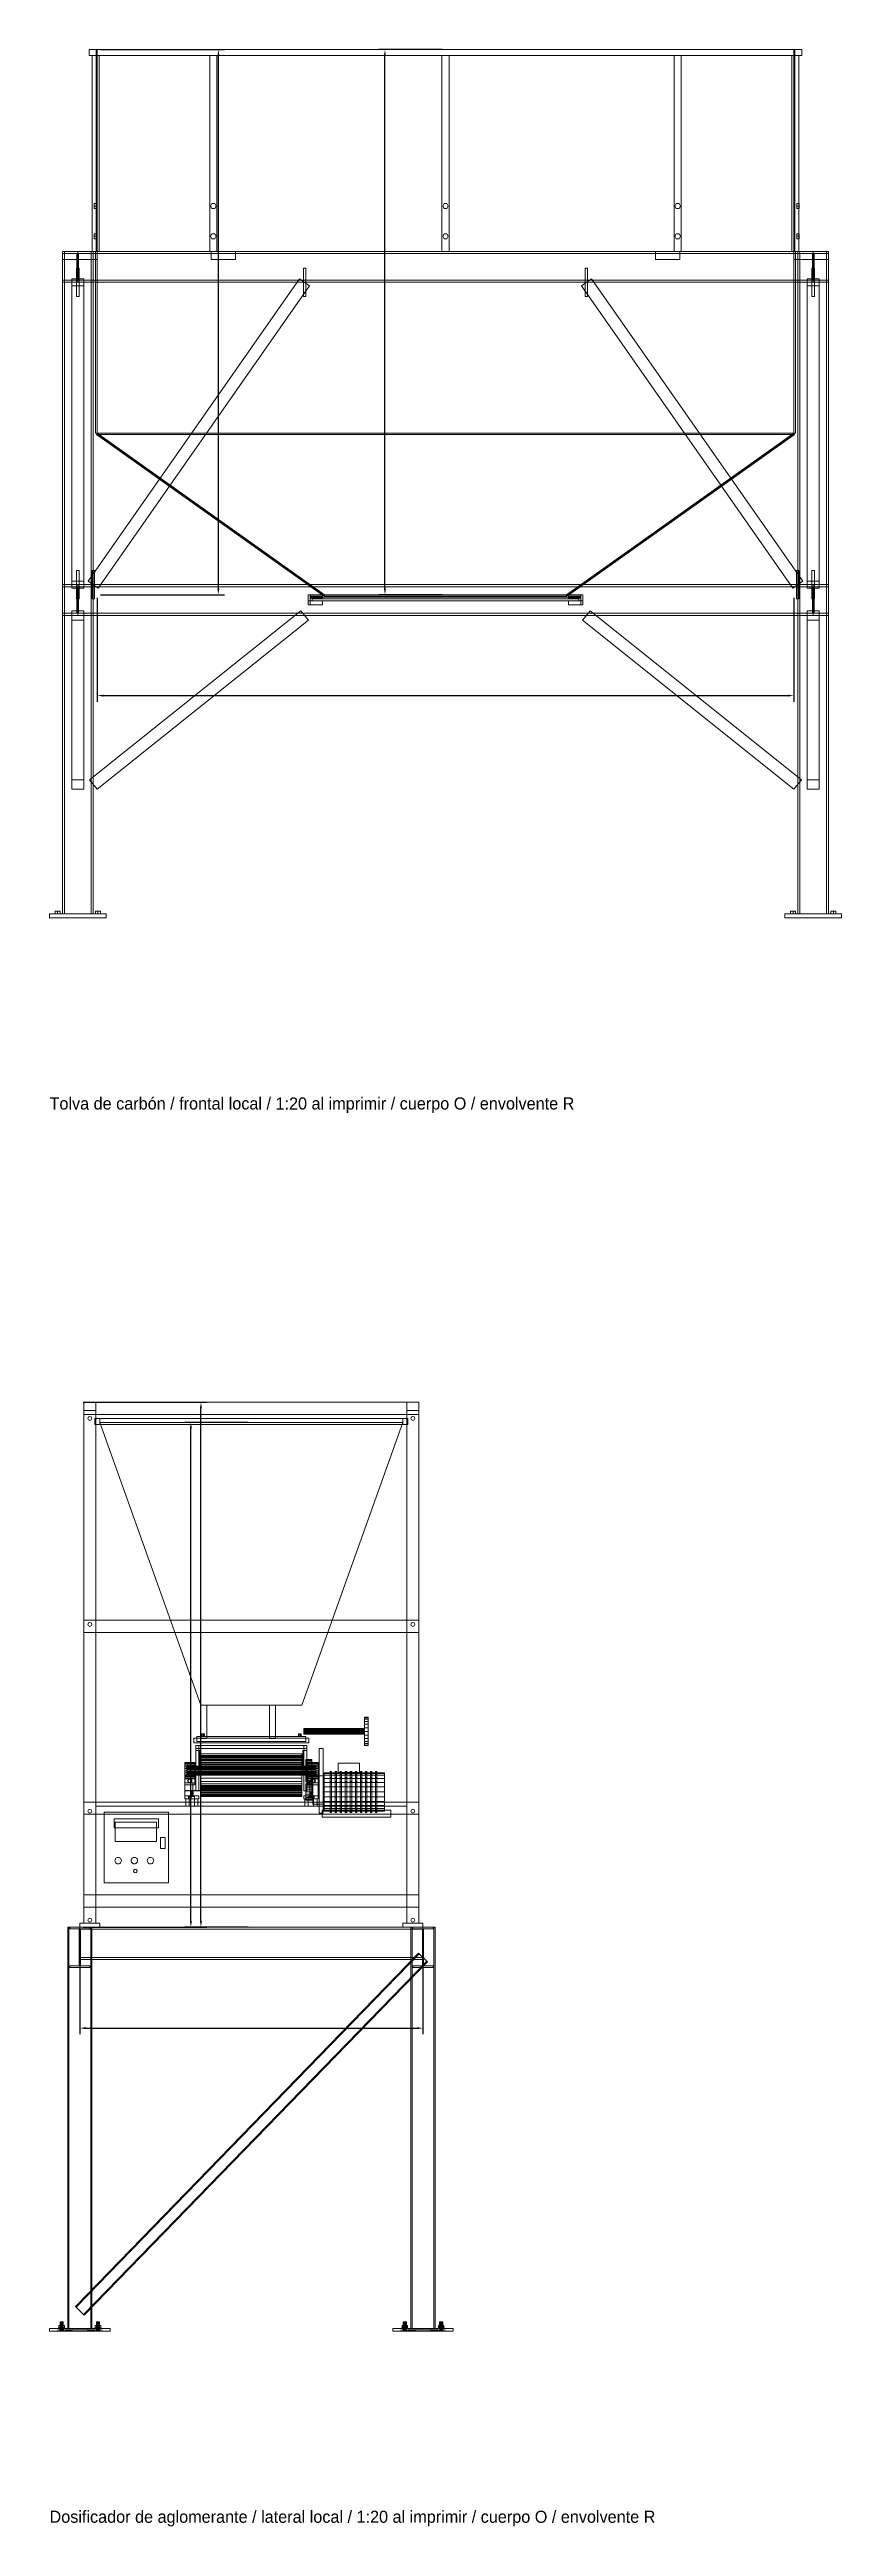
# Model space of a CAD drawing. Header units: millimetres. Extents: x -191664 to 191490, y -197311 to 10263.
# Drawn here: x 0 to 3923, y -63968 to -51700 of the extents above; entities that cross this region are included whole.
import ezdxf

# ---------------------------------------------------------------- set-up
doc = ezdxf.new("R2010")
doc.units = ezdxf.units.MM
for name, color, linetype, lineweight in [('COTAS_O', 1, 'Continuous', 0), ('COTAS_R', 1, 'Continuous', 0), ('DET_dosificador_lateral', 7, 'Continuous', 0), ('DET_tolva_frontal', 7, 'Continuous', 0), ('R15_COTAS_TRANSPORTE_P', 1, 'Continuous', 0), ('TEXTOS', 4, 'Continuous', 0)]:
    doc.layers.add(name, color=color, linetype=linetype, lineweight=lineweight)
doc.dimstyles.new('PLANTA_20', dxfattribs={"dimtxt": 50, "dimasz": 30, "dimexe": 30, "dimexo": 16, "dimgap": 20, "dimtad": 1, "dimtih": 1, "dimtoh": 1, "dimdec": 1, "dimzin": 0, "dimdsep": 46, "dimcen": 0.09, "dimadec": 0, "dimazin": 0, "dimtfac": 1, "dimtdec": 4, "dimtofl": 0, "dimtmove": 0, "dimatfit": 3, "dimfxl": 1, "dimtolj": 1, "dimtzin": 0, "dimarcsym": 0})

msp = doc.modelspace()

# ---------------------------------------------------------------- texts
at = {"layer": 'TEXTOS'}
for s, p in [('Tolva de carbón / frontal local / 1:20 al imprimir / cuerpo O / envolvente R', (0, -56950)), ('Dosificador de aglomerante / lateral local / 1:20 al imprimir / cuerpo O / envolvente R', (0, -63950))]:
    msp.add_text(s, height=60, dxfattribs=at).set_placement(p)

# ---------------------------------------------------------------- blocks, each defined once
blk = doc.blocks.new('*D49')
at = {"layer": 'COTAS_O', "color": 0, "lineweight": -2, "transparency": 16777216}
for p, q in [((150, -61016), (150, -61530)), ((1850, -61016), (1850, -61530)), ((180, -61500), (1820, -61500))]:
    blk.add_line(p, q, dxfattribs=at)
at = {"layer": 'COTAS_O', "color": 0, "transparency": 16777216}
for points in [[(180, -61495), (180, -61505), (150, -61500)], [(1820, -61495), (1820, -61505), (1850, -61500)]]:
    blk.add_solid(points, dxfattribs=at)
at = {"layer": 'Defpoints', "color": 0, "transparency": 16777216}
for p in [(150, -61000), (1850, -61000), (1850, -61500)]:
    blk.add_point(p, dxfattribs=at)
blk = doc.blocks.new('*D50')
at = {"layer": 'COTAS_O', "color": 0, "lineweight": -2, "transparency": 16777216}
for p, q in [((166, -58400), (780, -58400)), ((750, -60970), (750, -58430)), ((166, -61000), (780, -61000))]:
    blk.add_line(p, q, dxfattribs=at)
at = {"layer": 'COTAS_O', "color": 0, "transparency": 16777216}
for points in [[(745, -58430), (755, -58430), (750, -58400)], [(745, -60970), (755, -60970), (750, -61000)]]:
    blk.add_solid(points, dxfattribs=at)
at = {"layer": 'Defpoints', "color": 0, "transparency": 16777216}
for p in [(150, -58400), (750, -58400), (150, -61000)]:
    blk.add_point(p, dxfattribs=at)
blk = doc.blocks.new('*D51')
at = {"layer": 'COTAS_O', "color": 0, "lineweight": -2, "transparency": 16777216}
for p, q in [((984, -58500), (670, -58500)), ((700, -60970), (700, -58530)), ((984, -61000), (670, -61000))]:
    blk.add_line(p, q, dxfattribs=at)
at = {"layer": 'COTAS_O', "color": 0, "transparency": 16777216}
for points in [[(695, -58530), (705, -58530), (700, -58500)], [(695, -60970), (705, -60970), (700, -61000)]]:
    blk.add_solid(points, dxfattribs=at)
at = {"layer": 'Defpoints', "color": 0, "transparency": 16777216}
for p in [(700, -58500), (1000, -58500), (1000, -61000)]:
    blk.add_point(p, dxfattribs=at)
blk = doc.blocks.new('*D52')
at = {"layer": 'COTAS_R', "color": 0, "lineweight": -2, "transparency": 16777216}
for p, q in [((984, -60325), (670, -60325)), ((700, -60970), (700, -60355)), ((984, -61000), (670, -61000))]:
    blk.add_line(p, q, dxfattribs=at)
at = {"layer": 'COTAS_R', "color": 0, "transparency": 16777216}
for points in [[(695, -60355), (705, -60355), (700, -60325)], [(695, -60970), (705, -60970), (700, -61000)]]:
    blk.add_solid(points, dxfattribs=at)
at = {"layer": 'Defpoints', "color": 0, "transparency": 16777216}
for p in [(700, -60325), (1000, -60325), (1000, -61000)]:
    blk.add_point(p, dxfattribs=at)
blk = doc.blocks.new('*D46')
at = {"layer": 'COTAS_O', "color": 0, "lineweight": -2, "transparency": 16777216}
for p, q in [((236.5, -54416), (236.5, -54930)), ((3686.5, -54416), (3686.5, -54930)), ((266.5, -54900), (3656.5, -54900))]:
    blk.add_line(p, q, dxfattribs=at)
at = {"layer": 'COTAS_O', "color": 0, "transparency": 16777216}
for points in [[(266.5, -54895), (266.5, -54905), (236.5, -54900)], [(3656.5, -54895), (3656.5, -54905), (3686.5, -54900)]]:
    blk.add_solid(points, dxfattribs=at)
at = {"layer": 'Defpoints', "color": 0, "transparency": 16777216}
for p in [(236.5, -54400), (3686.5, -54400), (3686.5, -54900)]:
    blk.add_point(p, dxfattribs=at)
blk = doc.blocks.new('*D47')
at = {"layer": 'COTAS_O', "color": 0, "lineweight": -2, "transparency": 16777216}
for p, q in [((252.5, -51700), (866.5, -51700)), ((836.5, -54370), (836.5, -51730)), ((252.5, -54400), (866.5, -54400))]:
    blk.add_line(p, q, dxfattribs=at)
at = {"layer": 'COTAS_O', "color": 0, "transparency": 16777216}
for points in [[(831.5, -51730), (841.5, -51730), (836.5, -51700)], [(831.5, -54370), (841.5, -54370), (836.5, -54400)]]:
    blk.add_solid(points, dxfattribs=at)
at = {"layer": 'Defpoints', "color": 0, "transparency": 16777216}
for p in [(236.5, -51700), (836.5, -51700), (236.5, -54400)]:
    blk.add_point(p, dxfattribs=at)
blk = doc.blocks.new('*D48')
at = {"layer": 'COTAS_R', "color": 0, "lineweight": -2, "transparency": 16777216}
for p, q in [((1945.5, -51700), (1631.5, -51700)), ((1661.5, -54370), (1661.5, -51730)), ((1945.5, -54400), (1631.5, -54400))]:
    blk.add_line(p, q, dxfattribs=at)
at = {"layer": 'COTAS_R', "color": 0, "transparency": 16777216}
for points in [[(1656.5, -51730), (1666.5, -51730), (1661.5, -51700)], [(1656.5, -54370), (1666.5, -54370), (1661.5, -54400)]]:
    blk.add_solid(points, dxfattribs=at)
at = {"layer": 'Defpoints', "color": 0, "transparency": 16777216}
for p in [(1661.5, -51700), (1961.5, -51700), (1961.5, -54400)]:
    blk.add_point(p, dxfattribs=at)
blk = doc.blocks.new('*D132')
at = {"layer": 'Defpoints', "color": 0, "transparency": 16777216}
for p in [(-500, -194490), (-500, -194490), (500, -194490), (203, -194657), (440, -194832)]:
    blk.add_point(p, dxfattribs=at)
at = {"layer": 'R15_COTAS_TRANSPORTE_P', "color": 0, "lineweight": -2, "transparency": 16777216}
blk.add_arc((-500, -194490), 723, 342.3783, 357.6217, dxfattribs=at)
at = {"layer": 'R15_COTAS_TRANSPORTE_P', "color": 0, "transparency": 16777216}
for points in [[(217, -194520), (227, -194520), (223, -194490)], [(194, -194710), (184, -194707), (179, -194737)]]:
    blk.add_solid(points, dxfattribs=at)
blk = doc.blocks.new('*D133')
at = {"layer": 'Defpoints', "color": 0, "transparency": 16777216}
for p in [(440, -194148), (218, -194406), (-500, -194490), (-500, -194490), (500, -194490)]:
    blk.add_point(p, dxfattribs=at)
at = {"layer": 'R15_COTAS_TRANSPORTE_P', "color": 0, "lineweight": -2, "transparency": 16777216}
blk.add_arc((-500, -194490), 723, 2.3783, 17.6217, dxfattribs=at)
at = {"layer": 'R15_COTAS_TRANSPORTE_P', "color": 0, "transparency": 16777216}
for points in [[(184, -194273), (194, -194270), (179, -194243)], [(227, -194460), (217, -194460), (223, -194490)]]:
    blk.add_solid(points, dxfattribs=at)

# ---------------------------------------------------------------- dimensions: what is measured, and where the dimension line sits
at = {"layer": 'COTAS_O'}
for p1, p2, distance, picture, middle in [((236.5, -54400), (236.5, -51700), -600, '*D47', (836.5, -53050)), ((236.5, -54400), (3686.5, -54400), -500, '*D46', (1961.5, -54900)), ((150, -61000), (150, -58400), -600, '*D50', (750, -59700)), ((1000, -61000), (1000, -58500), 300, '*D51', (700, -59750)), ((150, -61000), (1850, -61000), -500, '*D49', (1000, -61500))]:
    dim = msp.add_aligned_dim(p1=p1, p2=p2, distance=distance, text='<> O', dimstyle='PLANTA_20', dxfattribs=at)
    dim.commit()
    dim.dimension.update_dxf_attribs({"geometry": picture, "text_midpoint": middle})
at = {"layer": 'COTAS_R'}
for p1, p2, picture, middle in [((1961.5, -54400), (1961.5, -51700), '*D48', (1661.5, -53050)), ((1000, -61000), (1000, -60325), '*D52', (700, -60662.5))]:
    dim = msp.add_aligned_dim(p1=p1, p2=p2, distance=300, text='<> R', dimstyle='PLANTA_20', dxfattribs=at)
    dim.commit()
    dim.dimension.update_dxf_attribs({"geometry": picture, "text_midpoint": middle})
at = {"layer": 'R15_COTAS_TRANSPORTE_P'}
for base, line2, picture, middle in [((217.89, -194406.09), ((-500, -194490), (439.69, -194147.98)), '*D133', (191490.46, -33543.69)), ((203.29, -194656.68), ((-500, -194490), (439.69, -194832.02)), '*D132', (-191664.11, -34001.98))]:
    dim = msp.add_angular_dim_2l(base=base, line1=((-500, -194490), (500, -194490)), line2=line2, dimstyle='PLANTA_20', dxfattribs=at)
    dim.commit()
    dim.dimension.update_dxf_attribs({"geometry": picture, "text_midpoint": middle})

# ---------------------------------------------------------------- linework, layer by layer
at = {"layer": 'DET_dosificador_lateral', "color": 253, "true_color": 0x9caaa6}
for p, q in [((170, -58400), (230, -58400)), ((170, -58460), (170, -58400)), ((170, -58440), (230, -58440)), ((170, -60980), (170, -58440)), ((170, -58460), (230, -58460)), ((190, -58480), (192.93, -58472.93)), ((192.93, -58487.07), (190, -58480)), ((192.93, -58472.93), (200, -58470)), ((200, -58490), (192.93, -58487.07)), ((200, -58470), (207.07, -58472.93)), ((207.07, -58487.07), (200, -58490)), ((207.07, -58472.93), (210, -58480)), ((210, -58480), (207.07, -58487.07)), ((225, -58480), (1775, -58480)), ((225, -58510), (225, -58480)), ((225, -58480), (250, -58480)), ((225, -58510), (1775, -58510)), ((225, -58510), (250, -58510)), ((230, -58400), (1770, -58400)), ((230, -58460), (230, -58400)), ((230, -58440), (230, -60980)), ((230, -58460), (1770, -58460)), ((250, -58480), (250, -58510)), ((1750, -58500), (250, -58500)), ((250, -58500), (750, -59900)), ((1250, -59900), (1750, -58500)), ((1750, -58480), (1775, -58480)), ((1750, -58510), (1750, -58480)), ((1750, -58510), (1775, -58510)), ((1770, -58400), (1770, -58460)), ((1770, -58400), (1830, -58400)), ((1770, -58440), (1830, -58440)), ((1770, -60980), (1770, -58440)), ((1770, -58460), (1830, -58460)), ((1775, -58480), (1775, -58510)), ((1790, -58480), (1792.93, -58472.93)), ((1792.93, -58487.07), (1790, -58480)), ((1792.93, -58472.93), (1800, -58470)), ((1800, -58490), (1792.93, -58487.07)), ((1800, -58470), (1807.07, -58472.93)), ((1807.07, -58487.07), (1800, -58490)), ((1807.07, -58472.93), (1810, -58480)), ((1810, -58480), (1807.07, -58487.07)), ((1830, -58400), (1830, -58460)), ((1830, -58440), (1830, -60980)), ((170, -59480), (230, -59480)), ((170, -59540), (170, -59480)), ((190, -59500), (192.93, -59492.93)), ((192.93, -59507.07), (190, -59500)), ((192.93, -59492.93), (200, -59490)), ((200, -59490), (207.07, -59492.93)), ((207.07, -59492.93), (210, -59500)), ((210, -59500), (207.07, -59507.07)), ((230, -59480), (1770, -59480)), ((230, -59540), (230, -59480)), ((1770, -59480), (1770, -59540)), ((1770, -59480), (1830, -59480)), ((1790, -59500), (1792.93, -59492.93)), ((1792.93, -59507.07), (1790, -59500)), ((1792.93, -59492.93), (1800, -59490)), ((1800, -59490), (1807.07, -59492.93)), ((1807.07, -59492.93), (1810, -59500)), ((1810, -59500), (1807.07, -59507.07)), ((1830, -59480), (1830, -59540)), ((170, -59540), (230, -59540)), ((200, -59510), (192.93, -59507.07)), ((207.07, -59507.07), (200, -59510)), ((230, -59540), (1770, -59540)), ((1770, -59540), (1830, -59540)), ((1800, -59510), (1792.93, -59507.07)), ((1807.07, -59507.07), (1800, -59510)), ((750, -59900), (1250, -59900)), ((750, -59900), (780, -59900)), ((750, -60065), (750, -59900)), ((780, -59900), (780, -60065)), ((1090, -59900), (1120, -59900)), ((1090, -60065), (1090, -59900)), ((1120, -59900), (1120, -60065)), ((725, -60100), (740, -60100)), ((725, -60100), (725, -60325)), ((725, -60100), (1275, -60100)), ((725, -60100), (725, -60115)), ((740, -60325), (740, -60100)), ((750, -60065), (780, -60065)), ((1090, -60065), (1120, -60065)), ((1260, -60100), (1275, -60100)), ((1260, -60100), (1260, -60325)), ((1275, -60325), (1275, -60100)), ((1275, -60115), (1275, -60100)), ((725, -60115), (1275, -60115)), ((670, -60285), (710, -60285)), ((670, -60350), (670, -60285)), ((670, -60350), (710, -60350)), ((710, -60285), (710, -60350)), ((725, -60325), (740, -60325)), ((1260, -60325), (1275, -60325)), ((1290, -60285), (1330, -60285)), ((1290, -60350), (1290, -60285)), ((1290, -60350), (1330, -60350)), ((1330, -60285), (1330, -60350)), ((170, -60380), (230, -60380)), ((170, -60440), (170, -60380)), ((170, -60440), (230, -60440)), ((190, -60425), (192.93, -60417.93)), ((192.93, -60432.07), (190, -60425)), ((192.93, -60417.93), (200, -60415)), ((200, -60435), (192.93, -60432.07)), ((200, -60415), (207.07, -60417.93)), ((207.07, -60432.07), (200, -60435)), ((207.07, -60417.93), (210, -60425)), ((210, -60425), (207.07, -60432.07)), ((230, -60380), (1770, -60380)), ((230, -60440), (230, -60380)), ((230, -60400), (1770, -60400)), ((230, -60440), (230, -60400)), ((230, -60440), (1770, -60440)), ((325, -60480), (530, -60480)), ((325, -60575), (325, -60480)), ((530, -60480), (530, -60575)), ((1350, -60420), (1690, -60420)), ((1350, -60455), (1350, -60420)), ((1350, -60455), (1690, -60455)), ((1690, -60420), (1690, -60455)), ((1770, -60380), (1770, -60440)), ((1770, -60380), (1830, -60380)), ((1770, -60400), (1770, -60440)), ((1770, -60440), (1830, -60440)), ((1790, -60425), (1792.93, -60417.93)), ((1792.93, -60432.07), (1790, -60425)), ((1792.93, -60417.93), (1800, -60415)), ((1800, -60435), (1792.93, -60432.07)), ((1800, -60415), (1807.07, -60417.93)), ((1807.07, -60432.07), (1800, -60435)), ((1807.07, -60417.93), (1810, -60425)), ((1810, -60425), (1807.07, -60432.07)), ((1830, -60380), (1830, -60440)), ((325, -60575), (530, -60575)), ((170, -60840), (230, -60840)), ((170, -60900), (170, -60840)), ((230, -60840), (1770, -60840)), ((230, -60900), (230, -60840)), ((1770, -60840), (1770, -60900)), ((1770, -60840), (1830, -60840)), ((1830, -60840), (1830, -60900)), ((170, -60900), (230, -60900)), ((190, -60965), (192.93, -60957.93)), ((192.93, -60972.07), (190, -60965)), ((192.93, -60957.93), (200, -60955)), ((200, -60975), (192.93, -60972.07)), ((200, -60955), (207.07, -60957.93)), ((207.07, -60972.07), (200, -60975)), ((207.07, -60957.93), (210, -60965)), ((210, -60965), (207.07, -60972.07)), ((230, -60900), (1770, -60900)), ((1770, -60900), (1830, -60900)), ((1790, -60965), (1792.93, -60957.93)), ((1792.93, -60972.07), (1790, -60965)), ((1792.93, -60957.93), (1800, -60955)), ((1800, -60975), (1792.93, -60972.07)), ((1800, -60955), (1807.07, -60957.93)), ((1807.07, -60972.07), (1800, -60975)), ((1807.07, -60957.93), (1810, -60965)), ((1810, -60965), (1807.07, -60972.07)), ((150, -60980), (250, -60980)), ((150, -61000), (150, -60980)), ((150, -61000), (250, -61000)), ((170, -60980), (230, -60980)), ((250, -60980), (250, -61000)), ((1750, -60980), (1850, -60980)), ((1750, -61000), (1750, -60980)), ((1750, -61000), (1850, -61000)), ((1770, -60980), (1830, -60980)), ((1850, -60980), (1850, -61000))]:
    msp.add_line(p, q, dxfattribs=at)
at = {"layer": 'DET_dosificador_lateral', "color": 254, "true_color": 0xd8e0dc}
for p, q in [((780, -59900), (1090, -59900)), ((780, -59900), (780, -60055)), ((1090, -60055), (1090, -59900)), ((780, -60055), (1090, -60055)), ((725, -60125), (745, -60125)), ((725, -60125), (725, -60210)), ((725, -60210), (745, -60210)), ((745, -60210), (745, -60125)), ((1255, -60125), (1275, -60125)), ((1255, -60125), (1255, -60210)), ((1255, -60210), (1275, -60210)), ((1275, -60210), (1275, -60125)), ((320, -60463), (540, -60463)), ((320, -60463), (320, -60508)), ((540, -60508), (540, -60463)), ((320, -60508), (540, -60508))]:
    msp.add_line(p, q, dxfattribs=at)
at = {"layer": 'DET_dosificador_lateral', "color": 40, "true_color": 0xe6c527}
for p, q in [((1560, -59962.39), (1560, -59960)), ((1560, -59960), (1578, -59960)), ((1560, -59969.38), (1560, -59962.39)), ((1560, -59962.39), (1578, -59962.39)), ((1560, -59980.5), (1560, -59969.38)), ((1560, -59969.38), (1578, -59969.38)), ((1560, -59995), (1560, -59980.5)), ((1560, -59980.5), (1578, -59980.5)), ((1578, -59962.39), (1578, -59960)), ((1578, -59969.38), (1578, -59962.39)), ((1578, -59980.5), (1578, -59969.38)), ((1578, -59995), (1578, -59980.5)), ((730, -60055), (1270, -60055)), ((730, -60080), (730, -60055)), ((730, -60080), (1270, -60080)), ((1260, -60016.48), (1260, -60016)), ((1260, -60016), (1560, -60016)), ((1260, -60017.88), (1260, -60016.48)), ((1260, -60016.48), (1560, -60016.48)), ((1260, -60020.1), (1260, -60017.88)), ((1260, -60017.88), (1560, -60017.88)), ((1260, -60023), (1260, -60020.1)), ((1260, -60020.1), (1560, -60020.1)), ((1260, -60026.38), (1260, -60023)), ((1260, -60023), (1560, -60023)), ((1260, -60030), (1260, -60026.38)), ((1260, -60026.38), (1560, -60026.38)), ((1260, -60033.62), (1260, -60030)), ((1560, -60030), (1260, -60030)), ((1260, -60033.62), (1260, -60037)), ((1260, -60033.62), (1560, -60033.62)), ((1260, -60037), (1260, -60039.9)), ((1260, -60037), (1560, -60037)), ((1260, -60039.9), (1260, -60042.12)), ((1260, -60039.9), (1560, -60039.9)), ((1260, -60042.12), (1260, -60043.52)), ((1260, -60042.12), (1560, -60042.12)), ((1260, -60043.52), (1260, -60044)), ((1260, -60043.52), (1560, -60043.52)), ((1260, -60044), (1560, -60044)), ((1270, -60055), (1270, -60080)), ((1560, -60011.88), (1560, -59995)), ((1560, -59995), (1578, -59995)), ((1560, -60030), (1560, -60011.88)), ((1560, -60011.88), (1578, -60011.88)), ((1560, -60016.48), (1560, -60016)), ((1560, -60017.88), (1560, -60016.48)), ((1560, -60020.1), (1560, -60017.88)), ((1560, -60023), (1560, -60020.1)), ((1560, -60026.38), (1560, -60023)), ((1560, -60030), (1560, -60026.38)), ((1560, -60030), (1560, -60033.62)), ((1560, -60048.12), (1560, -60030)), ((1578, -60030), (1560, -60030)), ((1560, -60033.62), (1560, -60037)), ((1560, -60037), (1560, -60039.9)), ((1560, -60039.9), (1560, -60042.12)), ((1560, -60042.12), (1560, -60043.52)), ((1560, -60043.52), (1560, -60044)), ((1560, -60048.12), (1560, -60065)), ((1560, -60048.12), (1578, -60048.12)), ((1560, -60065), (1560, -60079.5)), ((1560, -60065), (1578, -60065)), ((1560, -60079.5), (1560, -60090.62)), ((1560, -60079.5), (1578, -60079.5)), ((1560, -60090.62), (1560, -60097.61)), ((1560, -60090.62), (1578, -60090.62)), ((1560, -60097.61), (1560, -60100)), ((1560, -60097.61), (1578, -60097.61)), ((1560, -60100), (1578, -60100)), ((1578, -60011.88), (1578, -59995)), ((1578, -60030), (1578, -60011.88)), ((1578, -60030), (1578, -60048.12)), ((1578, -60048.12), (1578, -60065)), ((1578, -60065), (1578, -60079.5)), ((1578, -60079.5), (1578, -60090.62)), ((1578, -60090.62), (1578, -60097.61)), ((1578, -60097.61), (1578, -60100)), ((680, -60203.75), (680, -60203)), ((680, -60203), (1320, -60203)), ((680, -60205.95), (680, -60203.75)), ((680, -60203.75), (1320, -60203.75)), ((680, -60209.44), (680, -60205.95)), ((680, -60205.95), (1320, -60205.95)), ((680, -60214), (680, -60209.44)), ((680, -60209.44), (1320, -60209.44)), ((680, -60219.31), (680, -60214)), ((680, -60214), (1320, -60214)), ((680, -60225), (680, -60219.31)), ((680, -60219.31), (1320, -60219.31)), ((680, -60230.69), (680, -60225)), ((1320, -60225), (680, -60225)), ((680, -60230.69), (680, -60236)), ((680, -60230.69), (1320, -60230.69)), ((680, -60236), (680, -60240.56)), ((680, -60236), (1320, -60236)), ((1270, -60171.87), (1270, -60170)), ((1270, -60170), (1300, -60170)), ((1270, -60177.37), (1270, -60171.87)), ((1270, -60171.87), (1300, -60171.87)), ((1270, -60186.11), (1270, -60177.37)), ((1270, -60177.37), (1300, -60177.37)), ((1270, -60197.5), (1270, -60186.11)), ((1270, -60186.11), (1300, -60186.11)), ((1270, -60210.76), (1270, -60197.5)), ((1270, -60197.5), (1300, -60197.5)), ((1270, -60225), (1270, -60210.76)), ((1270, -60210.76), (1300, -60210.76)), ((1270, -60239.24), (1270, -60225)), ((1300, -60225), (1270, -60225)), ((1300, -60171.87), (1300, -60170)), ((1300, -60177.37), (1300, -60171.87)), ((1300, -60186.11), (1300, -60177.37)), ((1300, -60197.5), (1300, -60186.11)), ((1300, -60210.76), (1300, -60197.5)), ((1300, -60225), (1300, -60210.76)), ((1300, -60225), (1300, -60239.24)), ((1320, -60203.75), (1320, -60203)), ((1320, -60205.95), (1320, -60203.75)), ((1320, -60209.44), (1320, -60205.95)), ((1320, -60214), (1320, -60209.44)), ((1320, -60219.31), (1320, -60214)), ((1320, -60225), (1320, -60219.31)), ((1320, -60225), (1320, -60230.69)), ((1320, -60230.69), (1320, -60236)), ((1320, -60236), (1320, -60240.56)), ((670, -60295), (670, -60285)), ((670, -60295), (720, -60295)), ((680, -60240.56), (680, -60244.05)), ((680, -60240.56), (1320, -60240.56)), ((680, -60244.05), (680, -60246.25)), ((680, -60244.05), (1320, -60244.05)), ((680, -60246.25), (680, -60247)), ((680, -60246.25), (1320, -60246.25)), ((680, -60247), (1320, -60247)), ((686, -60275), (686.31, -60272.67)), ((686.31, -60277.33), (686, -60275)), ((686.31, -60272.67), (687.21, -60270.5)), ((687.21, -60279.5), (686.31, -60277.33)), ((687.21, -60270.5), (688.64, -60268.64)), ((688.64, -60281.36), (687.21, -60279.5)), ((688.64, -60268.64), (690.5, -60267.21)), ((690.5, -60282.79), (688.64, -60281.36)), ((690.5, -60267.21), (692.67, -60266.31)), ((692.67, -60283.69), (690.5, -60282.79)), ((692.67, -60266.31), (695, -60266)), ((695, -60284), (692.67, -60283.69)), ((695, -60266), (697.33, -60266.31)), ((697.33, -60283.69), (695, -60284)), ((697.33, -60266.31), (699.5, -60267.21)), ((699.5, -60282.79), (697.33, -60283.69)), ((699.5, -60267.21), (701.36, -60268.64)), ((701.36, -60281.36), (699.5, -60282.79)), ((701.36, -60268.64), (702.79, -60270.5)), ((702.79, -60279.5), (701.36, -60281.36)), ((702.79, -60270.5), (703.69, -60272.67)), ((703.69, -60277.33), (702.79, -60279.5)), ((703.69, -60272.67), (704, -60275)), ((704, -60275), (703.69, -60277.33)), ((720, -60285), (720, -60295)), ((1270, -60239.24), (1270, -60252.5)), ((1270, -60239.24), (1300, -60239.24)), ((1270, -60252.5), (1270, -60263.89)), ((1270, -60252.5), (1300, -60252.5)), ((1270, -60263.89), (1270, -60272.63)), ((1270, -60263.89), (1300, -60263.89)), ((1270, -60272.63), (1270, -60278.13)), ((1270, -60272.63), (1300, -60272.63)), ((1270, -60278.13), (1270, -60280)), ((1270, -60278.13), (1300, -60278.13)), ((1270, -60280), (1300, -60280)), ((1270, -60291.36), (1270, -60290)), ((1270, -60290), (1300, -60290)), ((1270, -60295.36), (1270, -60291.36)), ((1270, -60291.36), (1300, -60291.36)), ((1270, -60301.72), (1270, -60295.36)), ((1270, -60295.36), (1300, -60295.36)), ((1270, -60310), (1270, -60301.72)), ((1270, -60301.72), (1300, -60301.72)), ((1270, -60319.65), (1270, -60310)), ((1270, -60310), (1300, -60310)), ((1270, -60330), (1270, -60319.65)), ((1270, -60319.65), (1300, -60319.65)), ((1270, -60340.35), (1270, -60330)), ((1300, -60330), (1270, -60330)), ((1270, -60340.35), (1270, -60350)), ((1270, -60340.35), (1300, -60340.35)), ((1270, -60350), (1270, -60358.28)), ((1270, -60350), (1300, -60350)), ((1270, -60358.28), (1270, -60364.64)), ((1270, -60358.28), (1300, -60358.28)), ((1280, -60295), (1280, -60285)), ((1280, -60295), (1330, -60295)), ((1296, -60275), (1296.31, -60272.67)), ((1296.31, -60277.33), (1296, -60275)), ((1296.31, -60272.67), (1297.21, -60270.5)), ((1297.21, -60279.5), (1296.31, -60277.33)), ((1297.21, -60270.5), (1298.64, -60268.64)), ((1298.64, -60281.36), (1297.21, -60279.5)), ((1298.64, -60268.64), (1300.5, -60267.21)), ((1300.5, -60282.79), (1298.64, -60281.36)), ((1300, -60239.24), (1300, -60252.5)), ((1300, -60252.5), (1300, -60263.89)), ((1300, -60263.89), (1300, -60272.63)), ((1300, -60272.63), (1300, -60278.13)), ((1300, -60278.13), (1300, -60280)), ((1300, -60291.36), (1300, -60290)), ((1300, -60295.36), (1300, -60291.36)), ((1300, -60301.72), (1300, -60295.36)), ((1300, -60310), (1300, -60301.72)), ((1300, -60319.65), (1300, -60310)), ((1300, -60330), (1300, -60319.65)), ((1300, -60330), (1300, -60340.35)), ((1300, -60340.35), (1300, -60350)), ((1300, -60350), (1300, -60358.28)), ((1300, -60358.28), (1300, -60364.64)), ((1300.5, -60267.21), (1302.67, -60266.31)), ((1302.67, -60283.69), (1300.5, -60282.79)), ((1302.67, -60266.31), (1305, -60266)), ((1305, -60284), (1302.67, -60283.69)), ((1305, -60266), (1307.33, -60266.31)), ((1307.33, -60283.69), (1305, -60284)), ((1307.33, -60266.31), (1309.5, -60267.21)), ((1309.5, -60282.79), (1307.33, -60283.69)), ((1309.5, -60267.21), (1311.36, -60268.64)), ((1311.36, -60281.36), (1309.5, -60282.79)), ((1311.36, -60268.64), (1312.79, -60270.5)), ((1312.79, -60279.5), (1311.36, -60281.36)), ((1312.79, -60270.5), (1313.69, -60272.67)), ((1313.69, -60277.33), (1312.79, -60279.5)), ((1313.69, -60272.67), (1314, -60275)), ((1314, -60275), (1313.69, -60277.33)), ((1320, -60240.56), (1320, -60244.05)), ((1320, -60244.05), (1320, -60246.25)), ((1320, -60246.25), (1320, -60247)), ((1330, -60285), (1330, -60295)), ((675, -60365), (735, -60365)), ((675, -60400), (675, -60365)), ((675, -60400), (735, -60400)), ((735, -60365), (735, -60400)), ((1265, -60365), (1325, -60365)), ((1265, -60400), (1265, -60365)), ((1265, -60400), (1325, -60400)), ((1270, -60364.64), (1270, -60368.64)), ((1270, -60364.64), (1300, -60364.64)), ((1270, -60368.64), (1270, -60370)), ((1270, -60368.64), (1300, -60368.64)), ((1270, -60370), (1300, -60370)), ((1300, -60364.64), (1300, -60368.64)), ((1300, -60368.64), (1300, -60370)), ((1325, -60365), (1325, -60400))]:
    msp.add_line(p, q, dxfattribs=at)
at = {"layer": 'DET_dosificador_lateral', "color": 43, "true_color": 0xe7bf45}
for p, q in [((715, -60064), (1285, -60064)), ((715, -60064), (715, -60086)), ((715, -60086), (1285, -60086)), ((756.5, -60042), (753, -60042)), ((753, -60054), (753, -60042)), ((756.5, -60054), (753, -60054)), ((763.5, -60042), (756.5, -60042)), ((756.5, -60054), (756.5, -60042)), ((763.5, -60054), (756.5, -60054)), ((767, -60042), (763.5, -60042)), ((763.5, -60054), (763.5, -60042)), ((763.5, -60054), (767, -60054)), ((767, -60042), (767, -60054)), ((1236.5, -60042), (1233, -60042)), ((1233, -60054), (1233, -60042)), ((1236.5, -60054), (1233, -60054)), ((1243.5, -60042), (1236.5, -60042)), ((1236.5, -60054), (1236.5, -60042)), ((1243.5, -60054), (1236.5, -60054)), ((1247, -60042), (1243.5, -60042)), ((1243.5, -60054), (1243.5, -60042)), ((1243.5, -60054), (1247, -60054)), ((1247, -60042), (1247, -60054)), ((1285, -60086), (1285, -60064)), ((683, -60275), (689, -60264.61)), ((689, -60285.39), (683, -60275)), ((691.5, -60238), (688, -60238)), ((688, -60250), (688, -60238)), ((691.5, -60250), (688, -60250)), ((689, -60264.61), (701, -60264.61)), ((701, -60285.39), (689, -60285.39)), ((692, -60352), (689, -60352)), ((689, -60364), (689, -60352)), ((698.5, -60238), (691.5, -60238)), ((691.5, -60250), (691.5, -60238)), ((698.5, -60250), (691.5, -60250)), ((698, -60352), (692, -60352)), ((692, -60364), (692, -60352)), ((692, -60352), (718, -60352)), ((692, -60352), (692, -60400)), ((701, -60352), (698, -60352)), ((698, -60364), (698, -60352)), ((702, -60238), (698.5, -60238)), ((698.5, -60250), (698.5, -60238)), ((698.5, -60250), (702, -60250)), ((701, -60264.61), (707, -60275)), ((707, -60275), (701, -60285.39)), ((701, -60352), (701, -60364)), ((702, -60238), (702, -60250)), ((718, -60400), (718, -60352)), ((1282, -60352), (1308, -60352)), ((1282, -60352), (1282, -60400)), ((1293, -60275), (1299, -60264.61)), ((1299, -60285.39), (1293, -60275)), ((1301.5, -60238), (1298, -60238)), ((1298, -60250), (1298, -60238)), ((1301.5, -60250), (1298, -60250)), ((1299, -60264.61), (1311, -60264.61)), ((1311, -60285.39), (1299, -60285.39)), ((1302, -60352), (1299, -60352)), ((1299, -60364), (1299, -60352)), ((1308.5, -60238), (1301.5, -60238)), ((1301.5, -60250), (1301.5, -60238)), ((1308.5, -60250), (1301.5, -60250)), ((1308, -60352), (1302, -60352)), ((1302, -60364), (1302, -60352)), ((1311, -60352), (1308, -60352)), ((1308, -60364), (1308, -60352)), ((1308, -60400), (1308, -60352)), ((1312, -60238), (1308.5, -60238)), ((1308.5, -60250), (1308.5, -60238)), ((1308.5, -60250), (1312, -60250)), ((1311, -60264.61), (1317, -60275)), ((1317, -60275), (1311, -60285.39)), ((1311, -60352), (1311, -60364)), ((1312, -60238), (1312, -60250)), ((692, -60364), (689, -60364)), ((698, -60364), (692, -60364)), ((692, -60400), (718, -60400)), ((698, -60364), (701, -60364)), ((1282, -60400), (1308, -60400)), ((1302, -60364), (1299, -60364)), ((1308, -60364), (1302, -60364)), ((1308, -60364), (1311, -60364)), ((550, -60555), (572, -60555)), ((550, -60555), (550, -60610)), ((572, -60610), (572, -60555)), ((550, -60610), (572, -60610))]:
    msp.add_line(p, q, dxfattribs=at)
at = {"layer": 'DET_dosificador_lateral', "color": 132, "true_color": 0x06bec7}
for p, q in [((670, -60186.36), (670, -60185)), ((670, -60185), (720, -60185)), ((670, -60190.36), (670, -60186.36)), ((670, -60186.36), (720, -60186.36)), ((670, -60196.72), (670, -60190.36)), ((670, -60190.36), (720, -60190.36)), ((670, -60205), (670, -60196.72)), ((670, -60196.72), (720, -60196.72)), ((670, -60214.65), (670, -60205)), ((670, -60205), (720, -60205)), ((670, -60225), (670, -60214.65)), ((670, -60214.65), (720, -60214.65)), ((670, -60235.35), (670, -60225)), ((720, -60225), (670, -60225)), ((670, -60235.35), (670, -60245)), ((670, -60235.35), (720, -60235.35)), ((720, -60186.36), (720, -60185)), ((720, -60190.36), (720, -60186.36)), ((720, -60196.72), (720, -60190.36)), ((720, -60205), (720, -60196.72)), ((720, -60214.65), (720, -60205)), ((720, -60225), (720, -60214.65)), ((720, -60225), (720, -60235.35)), ((720, -60235.35), (720, -60245)), ((750, -60152.56), (750, -60150)), ((750, -60150), (1250, -60150)), ((750, -60153.12), (750, -60152)), ((750, -60160.05), (750, -60152.56)), ((750, -60152.56), (1250, -60152.56)), ((750, -60156.42), (750, -60153.12)), ((750, -60153.12), (1250, -60153.12)), ((750, -60161.67), (750, -60156.42)), ((750, -60156.42), (1250, -60156.42)), ((750, -60171.97), (750, -60160.05)), ((750, -60160.05), (1250, -60160.05)), ((750, -60168.5), (750, -60161.67)), ((750, -60161.67), (1250, -60161.67)), ((750, -60176.46), (750, -60168.5)), ((750, -60168.5), (1250, -60168.5)), ((750, -60187.5), (750, -60171.97)), ((750, -60171.97), (1250, -60171.97)), ((750, -60185), (750, -60176.46)), ((750, -60176.46), (1250, -60176.46)), ((750, -60193.54), (750, -60185)), ((1250, -60185), (750, -60185)), ((750, -60205.59), (750, -60187.5)), ((750, -60187.5), (1250, -60187.5)), ((750, -60193.54), (750, -60201.5)), ((750, -60193.54), (1250, -60193.54)), ((750, -60201.5), (750, -60208.33)), ((750, -60201.5), (1250, -60201.5)), ((750, -60225), (750, -60205.59)), ((750, -60205.59), (1250, -60205.59)), ((750, -60208.33), (750, -60213.58)), ((750, -60208.33), (1250, -60208.33)), ((750, -60213.58), (750, -60216.88)), ((750, -60213.58), (1250, -60213.58)), ((750, -60216.88), (750, -60218)), ((750, -60216.88), (1250, -60216.88)), ((750, -60218), (1250, -60218)), ((750, -60244.41), (750, -60225)), ((1250, -60225), (750, -60225)), ((1250, -60152.56), (1250, -60150)), ((1250, -60153.12), (1250, -60152)), ((1250, -60160.05), (1250, -60152.56)), ((1250, -60156.42), (1250, -60153.12)), ((1250, -60161.67), (1250, -60156.42)), ((1250, -60171.97), (1250, -60160.05)), ((1250, -60168.5), (1250, -60161.67)), ((1250, -60176.46), (1250, -60168.5)), ((1250, -60187.5), (1250, -60171.97)), ((1250, -60185), (1250, -60176.46)), ((1250, -60185), (1250, -60193.54)), ((1250, -60205.59), (1250, -60187.5)), ((1250, -60193.54), (1250, -60201.5)), ((1250, -60201.5), (1250, -60208.33)), ((1250, -60225), (1250, -60205.59)), ((1250, -60208.33), (1250, -60213.58)), ((1250, -60213.58), (1250, -60216.88)), ((1250, -60216.88), (1250, -60218)), ((1250, -60225), (1250, -60244.41)), ((1280, -60186.36), (1280, -60185)), ((1280, -60185), (1330, -60185)), ((1280, -60190.36), (1280, -60186.36)), ((1280, -60186.36), (1330, -60186.36)), ((1280, -60196.72), (1280, -60190.36)), ((1280, -60190.36), (1330, -60190.36)), ((1280, -60205), (1280, -60196.72)), ((1280, -60196.72), (1330, -60196.72)), ((1280, -60214.65), (1280, -60205)), ((1280, -60205), (1330, -60205)), ((1280, -60225), (1280, -60214.65)), ((1280, -60214.65), (1330, -60214.65)), ((1280, -60235.35), (1280, -60225)), ((1330, -60225), (1280, -60225)), ((1280, -60235.35), (1280, -60245)), ((1280, -60235.35), (1330, -60235.35)), ((1330, -60186.36), (1330, -60185)), ((1330, -60190.36), (1330, -60186.36)), ((1330, -60196.72), (1330, -60190.36)), ((1330, -60205), (1330, -60196.72)), ((1330, -60214.65), (1330, -60205)), ((1330, -60225), (1330, -60214.65)), ((1330, -60225), (1330, -60235.35)), ((1330, -60235.35), (1330, -60245)), ((1335, -60115), (1355, -60115)), ((1335, -60435), (1335, -60115)), ((1355, -60115), (1355, -60435)), ((1360, -60238.24), (1360, -60235)), ((1360, -60235), (1660, -60235)), ((1390, -60231.48), (1390, -60228)), ((1390, -60228), (1397, -60228)), ((1390, -60241.67), (1390, -60231.48)), ((1390, -60231.48), (1397, -60231.48)), ((1397, -60231.48), (1397, -60228)), ((1397, -60241.67), (1397, -60231.48)), ((1415, -60231.48), (1415, -60228)), ((1415, -60228), (1422, -60228)), ((1415, -60241.67), (1415, -60231.48)), ((1415, -60231.48), (1422, -60231.48)), ((1422, -60231.48), (1422, -60228)), ((1422, -60241.67), (1422, -60231.48)), ((1430, -60188), (1535, -60188)), ((1430, -60233), (1430, -60188)), ((1430, -60233), (1535, -60233)), ((1440, -60231.48), (1440, -60228)), ((1440, -60228), (1447, -60228)), ((1440, -60241.67), (1440, -60231.48)), ((1440, -60231.48), (1447, -60231.48)), ((1447, -60231.48), (1447, -60228)), ((1447, -60241.67), (1447, -60231.48)), ((1465, -60231.48), (1465, -60228)), ((1465, -60228), (1472, -60228)), ((1465, -60241.67), (1465, -60231.48)), ((1465, -60231.48), (1472, -60231.48)), ((1472, -60231.48), (1472, -60228)), ((1472, -60241.67), (1472, -60231.48)), ((1490, -60231.48), (1490, -60228)), ((1490, -60228), (1497, -60228)), ((1490, -60241.67), (1490, -60231.48)), ((1490, -60231.48), (1497, -60231.48)), ((1497, -60231.48), (1497, -60228)), ((1497, -60241.67), (1497, -60231.48)), ((1515, -60231.48), (1515, -60228)), ((1515, -60228), (1522, -60228)), ((1515, -60241.67), (1515, -60231.48)), ((1515, -60231.48), (1522, -60231.48)), ((1522, -60231.48), (1522, -60228)), ((1522, -60241.67), (1522, -60231.48)), ((1535, -60188), (1535, -60233)), ((1540, -60231.48), (1540, -60228)), ((1540, -60228), (1547, -60228)), ((1540, -60241.67), (1540, -60231.48)), ((1540, -60231.48), (1547, -60231.48)), ((1547, -60231.48), (1547, -60228)), ((1547, -60241.67), (1547, -60231.48)), ((1565, -60231.48), (1565, -60228)), ((1565, -60228), (1572, -60228)), ((1565, -60241.67), (1565, -60231.48)), ((1565, -60231.48), (1572, -60231.48)), ((1572, -60231.48), (1572, -60228)), ((1572, -60241.67), (1572, -60231.48)), ((1590, -60231.48), (1590, -60228)), ((1590, -60228), (1597, -60228)), ((1590, -60241.67), (1590, -60231.48)), ((1590, -60231.48), (1597, -60231.48)), ((1597, -60231.48), (1597, -60228)), ((1597, -60241.67), (1597, -60231.48)), ((1615, -60231.48), (1615, -60228)), ((1615, -60228), (1622, -60228)), ((1615, -60241.67), (1615, -60231.48)), ((1615, -60231.48), (1622, -60231.48)), ((1622, -60231.48), (1622, -60228)), ((1622, -60241.67), (1622, -60231.48)), ((1660, -60238.24), (1660, -60235)), ((670, -60245), (670, -60253.28)), ((670, -60245), (720, -60245)), ((670, -60250), (720, -60250)), ((670, -60285), (670, -60250)), ((670, -60253.28), (670, -60259.64)), ((670, -60253.28), (720, -60253.28)), ((670, -60259.64), (670, -60263.64)), ((670, -60259.64), (720, -60259.64)), ((670, -60263.64), (670, -60265)), ((670, -60263.64), (720, -60263.64)), ((670, -60265), (720, -60265)), ((670, -60285), (720, -60285)), ((670, -60350), (740, -60350)), ((670, -60365), (670, -60350)), ((720, -60245), (720, -60253.28)), ((720, -60250), (720, -60285)), ((720, -60253.28), (720, -60259.64)), ((720, -60259.64), (720, -60263.64)), ((720, -60263.64), (720, -60265)), ((740, -60350), (740, -60365)), ((750, -60244.41), (750, -60262.5)), ((750, -60244.41), (1250, -60244.41)), ((750, -60262.5), (750, -60278.03)), ((750, -60262.5), (1250, -60262.5)), ((750, -60278.03), (750, -60289.95)), ((750, -60278.03), (1250, -60278.03)), ((750, -60289.95), (750, -60297.44)), ((750, -60289.95), (1250, -60289.95)), ((750, -60297.44), (750, -60300)), ((750, -60297.44), (1250, -60297.44)), ((750, -60300), (1250, -60300)), ((750, -60302.85), (750, -60302)), ((750, -60305.35), (750, -60302.85)), ((750, -60302.85), (1250, -60302.85)), ((750, -60309.32), (750, -60305.35)), ((750, -60305.35), (1250, -60305.35)), ((750, -60314.5), (750, -60309.32)), ((750, -60309.32), (1250, -60309.32)), ((750, -60320.53), (750, -60314.5)), ((750, -60314.5), (1250, -60314.5)), ((750, -60327), (750, -60320.53)), ((750, -60320.53), (1250, -60320.53)), ((750, -60333.47), (750, -60327)), ((1250, -60327), (750, -60327)), ((750, -60333.47), (750, -60339.5)), ((750, -60333.47), (1250, -60333.47)), ((750, -60339.5), (750, -60344.68)), ((750, -60339.5), (1250, -60339.5)), ((750, -60344.68), (750, -60348.65)), ((750, -60344.68), (1250, -60344.68)), ((750, -60348.65), (750, -60351.15)), ((750, -60348.65), (1250, -60348.65)), ((750, -60351.15), (750, -60352)), ((750, -60351.15), (1250, -60351.15)), ((750, -60352), (1250, -60352)), ((1250, -60244.41), (1250, -60262.5)), ((1250, -60262.5), (1250, -60278.03)), ((1250, -60278.03), (1250, -60289.95)), ((1250, -60289.95), (1250, -60297.44)), ((1250, -60297.44), (1250, -60300)), ((1250, -60302.85), (1250, -60302)), ((1250, -60305.35), (1250, -60302.85)), ((1250, -60309.32), (1250, -60305.35)), ((1250, -60314.5), (1250, -60309.32)), ((1250, -60320.53), (1250, -60314.5)), ((1250, -60327), (1250, -60320.53)), ((1250, -60327), (1250, -60333.47)), ((1250, -60333.47), (1250, -60339.5)), ((1250, -60339.5), (1250, -60344.68)), ((1250, -60344.68), (1250, -60348.65)), ((1250, -60348.65), (1250, -60351.15)), ((1250, -60351.15), (1250, -60352)), ((1260, -60350), (1330, -60350)), ((1260, -60365), (1260, -60350)), ((1280, -60245), (1280, -60253.28)), ((1280, -60245), (1330, -60245)), ((1280, -60250), (1330, -60250)), ((1280, -60285), (1280, -60250)), ((1280, -60253.28), (1280, -60259.64)), ((1280, -60253.28), (1330, -60253.28)), ((1280, -60259.64), (1280, -60263.64)), ((1280, -60259.64), (1330, -60259.64)), ((1280, -60263.64), (1280, -60265)), ((1280, -60263.64), (1330, -60263.64)), ((1280, -60265), (1330, -60265)), ((1280, -60285), (1330, -60285)), ((1305, -60250), (1360, -60250)), ((1305, -60390), (1305, -60250)), ((1330, -60245), (1330, -60253.28)), ((1330, -60250), (1330, -60285)), ((1330, -60253.28), (1330, -60259.64)), ((1330, -60259.64), (1330, -60263.64)), ((1330, -60263.64), (1330, -60265)), ((1330, -60350), (1330, -60365)), ((1360, -60247.73), (1360, -60238.24)), ((1360, -60238.24), (1660, -60238.24)), ((1360, -60262.82), (1360, -60247.73)), ((1360, -60247.73), (1660, -60247.73)), ((1360, -60250), (1360, -60390)), ((1360, -60282.5), (1360, -60262.82)), ((1360, -60262.82), (1660, -60262.82)), ((1360, -60305.41), (1360, -60282.5)), ((1360, -60282.5), (1660, -60282.5)), ((1360, -60330), (1360, -60305.41)), ((1360, -60305.41), (1660, -60305.41)), ((1360, -60354.59), (1360, -60330)), ((1660, -60330), (1360, -60330)), ((1360, -60354.59), (1360, -60377.5)), ((1360, -60354.59), (1660, -60354.59)), ((1390, -60257.88), (1390, -60241.67)), ((1390, -60241.67), (1397, -60241.67)), ((1390, -60279), (1390, -60257.88)), ((1390, -60257.88), (1397, -60257.88)), ((1390, -60303.6), (1390, -60279)), ((1390, -60279), (1397, -60279)), ((1390, -60330), (1390, -60303.6)), ((1390, -60303.6), (1397, -60303.6)), ((1390, -60356.4), (1390, -60330)), ((1397, -60330), (1390, -60330)), ((1390, -60356.4), (1390, -60381)), ((1390, -60356.4), (1397, -60356.4)), ((1397, -60257.88), (1397, -60241.67)), ((1397, -60279), (1397, -60257.88)), ((1397, -60303.6), (1397, -60279)), ((1397, -60330), (1397, -60303.6)), ((1397, -60330), (1397, -60356.4)), ((1397, -60356.4), (1397, -60381)), ((1415, -60257.88), (1415, -60241.67)), ((1415, -60241.67), (1422, -60241.67)), ((1415, -60279), (1415, -60257.88)), ((1415, -60257.88), (1422, -60257.88)), ((1415, -60303.6), (1415, -60279)), ((1415, -60279), (1422, -60279)), ((1415, -60330), (1415, -60303.6)), ((1415, -60303.6), (1422, -60303.6)), ((1415, -60356.4), (1415, -60330)), ((1422, -60330), (1415, -60330)), ((1415, -60356.4), (1415, -60381)), ((1415, -60356.4), (1422, -60356.4)), ((1422, -60257.88), (1422, -60241.67)), ((1422, -60279), (1422, -60257.88)), ((1422, -60303.6), (1422, -60279)), ((1422, -60330), (1422, -60303.6)), ((1422, -60330), (1422, -60356.4)), ((1422, -60356.4), (1422, -60381)), ((1440, -60257.88), (1440, -60241.67)), ((1440, -60241.67), (1447, -60241.67)), ((1440, -60279), (1440, -60257.88)), ((1440, -60257.88), (1447, -60257.88)), ((1440, -60303.6), (1440, -60279)), ((1440, -60279), (1447, -60279)), ((1440, -60330), (1440, -60303.6)), ((1440, -60303.6), (1447, -60303.6)), ((1440, -60356.4), (1440, -60330)), ((1447, -60330), (1440, -60330)), ((1440, -60356.4), (1440, -60381)), ((1440, -60356.4), (1447, -60356.4)), ((1447, -60257.88), (1447, -60241.67)), ((1447, -60279), (1447, -60257.88)), ((1447, -60303.6), (1447, -60279)), ((1447, -60330), (1447, -60303.6)), ((1447, -60330), (1447, -60356.4)), ((1447, -60356.4), (1447, -60381)), ((1465, -60257.88), (1465, -60241.67)), ((1465, -60241.67), (1472, -60241.67)), ((1465, -60279), (1465, -60257.88)), ((1465, -60257.88), (1472, -60257.88)), ((1465, -60303.6), (1465, -60279)), ((1465, -60279), (1472, -60279)), ((1465, -60330), (1465, -60303.6)), ((1465, -60303.6), (1472, -60303.6)), ((1465, -60356.4), (1465, -60330)), ((1472, -60330), (1465, -60330)), ((1465, -60356.4), (1465, -60381)), ((1465, -60356.4), (1472, -60356.4)), ((1472, -60257.88), (1472, -60241.67)), ((1472, -60279), (1472, -60257.88)), ((1472, -60303.6), (1472, -60279)), ((1472, -60330), (1472, -60303.6)), ((1472, -60330), (1472, -60356.4)), ((1472, -60356.4), (1472, -60381)), ((1490, -60257.88), (1490, -60241.67)), ((1490, -60241.67), (1497, -60241.67)), ((1490, -60279), (1490, -60257.88)), ((1490, -60257.88), (1497, -60257.88)), ((1490, -60303.6), (1490, -60279)), ((1490, -60279), (1497, -60279)), ((1490, -60330), (1490, -60303.6)), ((1490, -60303.6), (1497, -60303.6)), ((1490, -60356.4), (1490, -60330)), ((1497, -60330), (1490, -60330)), ((1490, -60356.4), (1490, -60381)), ((1490, -60356.4), (1497, -60356.4)), ((1497, -60257.88), (1497, -60241.67)), ((1497, -60279), (1497, -60257.88)), ((1497, -60303.6), (1497, -60279)), ((1497, -60330), (1497, -60303.6)), ((1497, -60330), (1497, -60356.4)), ((1497, -60356.4), (1497, -60381)), ((1515, -60257.88), (1515, -60241.67)), ((1515, -60241.67), (1522, -60241.67)), ((1515, -60279), (1515, -60257.88)), ((1515, -60257.88), (1522, -60257.88)), ((1515, -60303.6), (1515, -60279)), ((1515, -60279), (1522, -60279)), ((1515, -60330), (1515, -60303.6)), ((1515, -60303.6), (1522, -60303.6)), ((1515, -60356.4), (1515, -60330)), ((1522, -60330), (1515, -60330)), ((1515, -60356.4), (1515, -60381)), ((1515, -60356.4), (1522, -60356.4)), ((1522, -60257.88), (1522, -60241.67)), ((1522, -60279), (1522, -60257.88)), ((1522, -60303.6), (1522, -60279)), ((1522, -60330), (1522, -60303.6)), ((1522, -60330), (1522, -60356.4)), ((1522, -60356.4), (1522, -60381)), ((1540, -60257.88), (1540, -60241.67)), ((1540, -60241.67), (1547, -60241.67)), ((1540, -60279), (1540, -60257.88)), ((1540, -60257.88), (1547, -60257.88)), ((1540, -60303.6), (1540, -60279)), ((1540, -60279), (1547, -60279)), ((1540, -60330), (1540, -60303.6)), ((1540, -60303.6), (1547, -60303.6)), ((1540, -60356.4), (1540, -60330)), ((1547, -60330), (1540, -60330)), ((1540, -60356.4), (1540, -60381)), ((1540, -60356.4), (1547, -60356.4)), ((1547, -60257.88), (1547, -60241.67)), ((1547, -60279), (1547, -60257.88)), ((1547, -60303.6), (1547, -60279)), ((1547, -60330), (1547, -60303.6)), ((1547, -60330), (1547, -60356.4)), ((1547, -60356.4), (1547, -60381)), ((1565, -60257.88), (1565, -60241.67)), ((1565, -60241.67), (1572, -60241.67)), ((1565, -60279), (1565, -60257.88)), ((1565, -60257.88), (1572, -60257.88)), ((1565, -60303.6), (1565, -60279)), ((1565, -60279), (1572, -60279)), ((1565, -60330), (1565, -60303.6)), ((1565, -60303.6), (1572, -60303.6)), ((1565, -60356.4), (1565, -60330)), ((1572, -60330), (1565, -60330)), ((1565, -60356.4), (1565, -60381)), ((1565, -60356.4), (1572, -60356.4)), ((1572, -60257.88), (1572, -60241.67)), ((1572, -60279), (1572, -60257.88)), ((1572, -60303.6), (1572, -60279)), ((1572, -60330), (1572, -60303.6)), ((1572, -60330), (1572, -60356.4)), ((1572, -60356.4), (1572, -60381)), ((1590, -60257.88), (1590, -60241.67)), ((1590, -60241.67), (1597, -60241.67)), ((1590, -60279), (1590, -60257.88)), ((1590, -60257.88), (1597, -60257.88)), ((1590, -60303.6), (1590, -60279)), ((1590, -60279), (1597, -60279)), ((1590, -60330), (1590, -60303.6)), ((1590, -60303.6), (1597, -60303.6)), ((1590, -60356.4), (1590, -60330)), ((1597, -60330), (1590, -60330)), ((1590, -60356.4), (1590, -60381)), ((1590, -60356.4), (1597, -60356.4)), ((1597, -60257.88), (1597, -60241.67)), ((1597, -60279), (1597, -60257.88)), ((1597, -60303.6), (1597, -60279)), ((1597, -60330), (1597, -60303.6)), ((1597, -60330), (1597, -60356.4)), ((1597, -60356.4), (1597, -60381)), ((1615, -60257.88), (1615, -60241.67)), ((1615, -60241.67), (1622, -60241.67)), ((1615, -60279), (1615, -60257.88)), ((1615, -60257.88), (1622, -60257.88)), ((1615, -60303.6), (1615, -60279)), ((1615, -60279), (1622, -60279)), ((1615, -60330), (1615, -60303.6)), ((1615, -60303.6), (1622, -60303.6)), ((1615, -60356.4), (1615, -60330)), ((1622, -60330), (1615, -60330)), ((1615, -60356.4), (1615, -60381)), ((1615, -60356.4), (1622, -60356.4)), ((1622, -60257.88), (1622, -60241.67)), ((1622, -60279), (1622, -60257.88)), ((1622, -60303.6), (1622, -60279)), ((1622, -60330), (1622, -60303.6)), ((1622, -60330), (1622, -60356.4)), ((1622, -60356.4), (1622, -60381)), ((1660, -60247.73), (1660, -60238.24)), ((1660, -60262.82), (1660, -60247.73)), ((1660, -60282.5), (1660, -60262.82)), ((1660, -60305.41), (1660, -60282.5)), ((1660, -60330), (1660, -60305.41)), ((1660, -60330), (1660, -60354.59)), ((1660, -60354.59), (1660, -60377.5)), ((270, -60430), (590, -60430)), ((270, -60780), (270, -60430)), ((590, -60430), (590, -60780)), ((670, -60365), (740, -60365)), ((1260, -60365), (1330, -60365)), ((1305, -60390), (1360, -60390)), ((1335, -60435), (1355, -60435)), ((1360, -60377.5), (1360, -60397.18)), ((1360, -60377.5), (1660, -60377.5)), ((1360, -60397.18), (1360, -60412.27)), ((1360, -60397.18), (1660, -60397.18)), ((1360, -60412.27), (1360, -60421.76)), ((1360, -60412.27), (1660, -60412.27)), ((1360, -60421.76), (1360, -60425)), ((1360, -60421.76), (1660, -60421.76)), ((1360, -60425), (1660, -60425)), ((1390, -60381), (1390, -60402.12)), ((1390, -60381), (1397, -60381)), ((1390, -60402.12), (1390, -60418.33)), ((1390, -60402.12), (1397, -60402.12)), ((1390, -60418.33), (1390, -60428.52)), ((1390, -60418.33), (1397, -60418.33)), ((1390, -60428.52), (1390, -60432)), ((1390, -60428.52), (1397, -60428.52)), ((1390, -60432), (1397, -60432)), ((1397, -60381), (1397, -60402.12)), ((1397, -60402.12), (1397, -60418.33)), ((1397, -60418.33), (1397, -60428.52)), ((1397, -60428.52), (1397, -60432)), ((1415, -60381), (1415, -60402.12)), ((1415, -60381), (1422, -60381)), ((1415, -60402.12), (1415, -60418.33)), ((1415, -60402.12), (1422, -60402.12)), ((1415, -60418.33), (1415, -60428.52)), ((1415, -60418.33), (1422, -60418.33)), ((1415, -60428.52), (1415, -60432)), ((1415, -60428.52), (1422, -60428.52)), ((1415, -60432), (1422, -60432)), ((1422, -60381), (1422, -60402.12)), ((1422, -60402.12), (1422, -60418.33)), ((1422, -60418.33), (1422, -60428.52)), ((1422, -60428.52), (1422, -60432)), ((1440, -60381), (1440, -60402.12)), ((1440, -60381), (1447, -60381)), ((1440, -60402.12), (1440, -60418.33)), ((1440, -60402.12), (1447, -60402.12)), ((1440, -60418.33), (1440, -60428.52)), ((1440, -60418.33), (1447, -60418.33)), ((1440, -60428.52), (1440, -60432)), ((1440, -60428.52), (1447, -60428.52)), ((1440, -60432), (1447, -60432)), ((1447, -60381), (1447, -60402.12)), ((1447, -60402.12), (1447, -60418.33)), ((1447, -60418.33), (1447, -60428.52)), ((1447, -60428.52), (1447, -60432)), ((1465, -60381), (1465, -60402.12)), ((1465, -60381), (1472, -60381)), ((1465, -60402.12), (1465, -60418.33)), ((1465, -60402.12), (1472, -60402.12)), ((1465, -60418.33), (1465, -60428.52)), ((1465, -60418.33), (1472, -60418.33)), ((1465, -60428.52), (1465, -60432)), ((1465, -60428.52), (1472, -60428.52)), ((1465, -60432), (1472, -60432)), ((1472, -60381), (1472, -60402.12)), ((1472, -60402.12), (1472, -60418.33)), ((1472, -60418.33), (1472, -60428.52)), ((1472, -60428.52), (1472, -60432)), ((1490, -60381), (1490, -60402.12)), ((1490, -60381), (1497, -60381)), ((1490, -60402.12), (1490, -60418.33)), ((1490, -60402.12), (1497, -60402.12)), ((1490, -60418.33), (1490, -60428.52)), ((1490, -60418.33), (1497, -60418.33)), ((1490, -60428.52), (1490, -60432)), ((1490, -60428.52), (1497, -60428.52)), ((1490, -60432), (1497, -60432)), ((1497, -60381), (1497, -60402.12)), ((1497, -60402.12), (1497, -60418.33)), ((1497, -60418.33), (1497, -60428.52)), ((1497, -60428.52), (1497, -60432)), ((1515, -60381), (1515, -60402.12)), ((1515, -60381), (1522, -60381)), ((1515, -60402.12), (1515, -60418.33)), ((1515, -60402.12), (1522, -60402.12)), ((1515, -60418.33), (1515, -60428.52)), ((1515, -60418.33), (1522, -60418.33)), ((1515, -60428.52), (1515, -60432)), ((1515, -60428.52), (1522, -60428.52)), ((1515, -60432), (1522, -60432)), ((1522, -60381), (1522, -60402.12)), ((1522, -60402.12), (1522, -60418.33)), ((1522, -60418.33), (1522, -60428.52)), ((1522, -60428.52), (1522, -60432)), ((1540, -60381), (1540, -60402.12)), ((1540, -60381), (1547, -60381)), ((1540, -60402.12), (1540, -60418.33)), ((1540, -60402.12), (1547, -60402.12)), ((1540, -60418.33), (1540, -60428.52)), ((1540, -60418.33), (1547, -60418.33)), ((1540, -60428.52), (1540, -60432)), ((1540, -60428.52), (1547, -60428.52)), ((1540, -60432), (1547, -60432)), ((1547, -60381), (1547, -60402.12)), ((1547, -60402.12), (1547, -60418.33)), ((1547, -60418.33), (1547, -60428.52)), ((1547, -60428.52), (1547, -60432)), ((1565, -60381), (1565, -60402.12)), ((1565, -60381), (1572, -60381)), ((1565, -60402.12), (1565, -60418.33)), ((1565, -60402.12), (1572, -60402.12)), ((1565, -60418.33), (1565, -60428.52)), ((1565, -60418.33), (1572, -60418.33)), ((1565, -60428.52), (1565, -60432)), ((1565, -60428.52), (1572, -60428.52)), ((1565, -60432), (1572, -60432)), ((1572, -60381), (1572, -60402.12)), ((1572, -60402.12), (1572, -60418.33)), ((1572, -60418.33), (1572, -60428.52)), ((1572, -60428.52), (1572, -60432)), ((1590, -60381), (1590, -60402.12)), ((1590, -60381), (1597, -60381)), ((1590, -60402.12), (1590, -60418.33)), ((1590, -60402.12), (1597, -60402.12)), ((1590, -60418.33), (1590, -60428.52)), ((1590, -60418.33), (1597, -60418.33)), ((1590, -60428.52), (1590, -60432)), ((1590, -60428.52), (1597, -60428.52)), ((1590, -60432), (1597, -60432)), ((1597, -60381), (1597, -60402.12)), ((1597, -60402.12), (1597, -60418.33)), ((1597, -60418.33), (1597, -60428.52)), ((1597, -60428.52), (1597, -60432)), ((1615, -60381), (1615, -60402.12)), ((1615, -60381), (1622, -60381)), ((1615, -60402.12), (1615, -60418.33)), ((1615, -60402.12), (1622, -60402.12)), ((1615, -60418.33), (1615, -60428.52)), ((1615, -60418.33), (1622, -60418.33)), ((1615, -60428.52), (1615, -60432)), ((1615, -60428.52), (1622, -60428.52)), ((1615, -60432), (1622, -60432)), ((1622, -60381), (1622, -60402.12)), ((1622, -60402.12), (1622, -60418.33)), ((1622, -60418.33), (1622, -60428.52)), ((1622, -60428.52), (1622, -60432)), ((1660, -60377.5), (1660, -60397.18)), ((1660, -60397.18), (1660, -60412.27)), ((1660, -60412.27), (1660, -60421.76)), ((1660, -60421.76), (1660, -60425)), ((270, -60780), (590, -60780))]:
    msp.add_line(p, q, dxfattribs=at)
at = {"layer": 'DET_dosificador_lateral', "color": 72, "true_color": 0x64ca32}
for p, q in [((750, -60142), (1250, -60142)), ((750, -60150), (750, -60142)), ((750, -60152), (750, -60150)), ((750, -60152), (1250, -60152)), ((1250, -60142), (1250, -60150)), ((1250, -60150), (1250, -60152)), ((750, -60302), (750, -60300)), ((750, -60302), (1250, -60302)), ((1250, -60300), (1250, -60302)), ((324, -60670), (324.55, -60665.86)), ((324.55, -60674.14), (324, -60670)), ((324.55, -60665.86), (326.14, -60662)), ((326.14, -60678), (324.55, -60674.14)), ((326.14, -60662), (328.69, -60658.69)), ((328.69, -60681.31), (326.14, -60678)), ((328.69, -60658.69), (332, -60656.14)), ((332, -60683.86), (328.69, -60681.31)), ((332, -60656.14), (335.86, -60654.55)), ((335.86, -60685.45), (332, -60683.86)), ((335.86, -60654.55), (340, -60654)), ((340, -60686), (335.86, -60685.45)), ((340, -60654), (344.14, -60654.55)), ((344.14, -60685.45), (340, -60686)), ((344.14, -60654.55), (348, -60656.14)), ((348, -60683.86), (344.14, -60685.45)), ((348, -60656.14), (351.31, -60658.69)), ((351.31, -60681.31), (348, -60683.86)), ((351.31, -60658.69), (353.86, -60662)), ((353.86, -60678), (351.31, -60681.31)), ((353.86, -60662), (355.45, -60665.86)), ((355.45, -60674.14), (353.86, -60678)), ((355.45, -60665.86), (356, -60670)), ((356, -60670), (355.45, -60674.14)), ((404, -60670), (404.55, -60665.86)), ((404.55, -60674.14), (404, -60670)), ((404.55, -60665.86), (406.14, -60662)), ((406.14, -60678), (404.55, -60674.14)), ((406.14, -60662), (408.69, -60658.69)), ((408.69, -60681.31), (406.14, -60678)), ((408.69, -60658.69), (412, -60656.14)), ((412, -60683.86), (408.69, -60681.31)), ((412, -60656.14), (415.86, -60654.55)), ((415.86, -60685.45), (412, -60683.86)), ((415.86, -60654.55), (420, -60654)), ((420, -60686), (415.86, -60685.45)), ((420, -60654), (424.14, -60654.55)), ((424.14, -60685.45), (420, -60686)), ((424.14, -60654.55), (428, -60656.14)), ((428, -60683.86), (424.14, -60685.45)), ((428, -60656.14), (431.31, -60658.69)), ((431.31, -60681.31), (428, -60683.86)), ((431.31, -60658.69), (433.86, -60662)), ((433.86, -60678), (431.31, -60681.31)), ((433.86, -60662), (435.45, -60665.86)), ((435.45, -60674.14), (433.86, -60678)), ((435.45, -60665.86), (436, -60670)), ((436, -60670), (435.45, -60674.14)), ((484, -60670), (484.55, -60665.86)), ((484.55, -60674.14), (484, -60670)), ((484.55, -60665.86), (486.14, -60662)), ((486.14, -60678), (484.55, -60674.14)), ((486.14, -60662), (488.69, -60658.69)), ((488.69, -60681.31), (486.14, -60678)), ((488.69, -60658.69), (492, -60656.14)), ((492, -60683.86), (488.69, -60681.31)), ((492, -60656.14), (495.86, -60654.55)), ((495.86, -60685.45), (492, -60683.86)), ((495.86, -60654.55), (500, -60654)), ((500, -60686), (495.86, -60685.45)), ((500, -60654), (504.14, -60654.55)), ((504.14, -60685.45), (500, -60686)), ((504.14, -60654.55), (508, -60656.14)), ((508, -60683.86), (504.14, -60685.45)), ((508, -60656.14), (511.31, -60658.69)), ((511.31, -60681.31), (508, -60683.86)), ((511.31, -60658.69), (513.86, -60662)), ((513.86, -60678), (511.31, -60681.31)), ((513.86, -60662), (515.45, -60665.86)), ((515.45, -60674.14), (513.86, -60678)), ((515.45, -60665.86), (516, -60670)), ((516, -60670), (515.45, -60674.14))]:
    msp.add_line(p, q, dxfattribs=at)
at = {"layer": 'DET_dosificador_lateral', "color": 252, "true_color": 0x798e91}
for p, q in [((699.8, -60330), (699, -60330)), ((699, -60352), (699, -60330)), ((699.8, -60352), (699, -60352)), ((702, -60330), (699.8, -60330)), ((699.8, -60352), (699.8, -60330)), ((702, -60352), (699.8, -60352)), ((705, -60330), (702, -60330)), ((702, -60352), (702, -60330)), ((705, -60352), (702, -60352)), ((708, -60330), (705, -60330)), ((705, -60352), (705, -60330)), ((708, -60352), (705, -60352)), ((710.2, -60330), (708, -60330)), ((708, -60352), (708, -60330)), ((710.2, -60352), (708, -60352)), ((711, -60330), (710.2, -60330)), ((710.2, -60352), (710.2, -60330)), ((710.2, -60352), (711, -60352)), ((711, -60330), (711, -60352)), ((1289.8, -60330), (1289, -60330)), ((1289, -60352), (1289, -60330)), ((1289.8, -60352), (1289, -60352)), ((1292, -60330), (1289.8, -60330)), ((1289.8, -60352), (1289.8, -60330)), ((1292, -60352), (1289.8, -60352)), ((1295, -60330), (1292, -60330)), ((1292, -60352), (1292, -60330)), ((1295, -60352), (1292, -60352)), ((1298, -60330), (1295, -60330)), ((1295, -60352), (1295, -60330)), ((1298, -60352), (1295, -60352)), ((1300.2, -60330), (1298, -60330)), ((1298, -60352), (1298, -60330)), ((1300.2, -60352), (1298, -60352)), ((1301, -60330), (1300.2, -60330)), ((1300.2, -60352), (1300.2, -60330)), ((1300.2, -60352), (1301, -60352)), ((1301, -60330), (1301, -60352))]:
    msp.add_line(p, q, dxfattribs=at)
at = {"layer": 'DET_dosificador_lateral', "color": 129, "true_color": 0x304542}
for p, q in [((755, -60306), (1245, -60306)), ((755, -60306), (755, -60320)), ((755, -60320), (1245, -60320)), ((1245, -60320), (1245, -60306)), ((416, -60722), (417.21, -60717.5)), ((417.21, -60726.5), (416, -60722)), ((417.21, -60717.5), (420.5, -60714.21)), ((420.5, -60729.79), (417.21, -60726.5)), ((420.5, -60714.21), (425, -60713)), ((425, -60713), (429.5, -60714.21)), ((429.5, -60714.21), (432.79, -60717.5)), ((432.79, -60726.5), (429.5, -60729.79)), ((432.79, -60717.5), (434, -60722)), ((434, -60722), (432.79, -60726.5)), ((425, -60731), (420.5, -60729.79)), ((429.5, -60729.79), (425, -60731))]:
    msp.add_line(p, q, dxfattribs=at)
at = {"layer": 'DET_dosificador_lateral', "color": 8, "true_color": 0x667b86}
for p, q in [((90, -61000), (210, -61000)), ((90, -61000), (90, -62988)), ((90, -61000), (96, -61000)), ((96, -62988), (96, -61000)), ((100, -61000), (200, -61000)), ((100, -61008.5), (100, -61000)), ((100, -61008.5), (200, -61008.5)), ((147.2, -61008.5), (152.8, -61008.5)), ((147.2, -61191.5), (147.2, -61008.5)), ((150, -61000), (1850, -61000)), ((150, -61000), (150, -61010.5)), ((150, -61010.5), (1850, -61010.5)), ((150, -61010.5), (150, -61149.5)), ((152.8, -61191.5), (152.8, -61008.5)), ((200, -61008.5), (200, -61000)), ((204, -61000), (210, -61000)), ((204, -61000), (204, -62988)), ((210, -62988), (210, -61000)), ((1790, -61000), (1910, -61000)), ((1790, -61000), (1790, -62988)), ((1790, -61000), (1796, -61000)), ((1796, -62988), (1796, -61000)), ((1800, -61000), (1900, -61000)), ((1800, -61008.5), (1800, -61000)), ((1800, -61008.5), (1900, -61008.5)), ((1847.2, -61008.5), (1852.8, -61008.5)), ((1847.2, -61191.5), (1847.2, -61008.5)), ((1850, -61010.5), (1850, -61000)), ((1850, -61149.5), (1850, -61010.5)), ((1852.8, -61191.5), (1852.8, -61008.5)), ((1900, -61008.5), (1900, -61000)), ((1904, -61000), (1910, -61000)), ((1904, -61000), (1904, -62988)), ((1910, -62988), (1910, -61000)), ((100, -61191.5), (200, -61191.5)), ((100, -61200), (100, -61191.5)), ((100, -61200), (200, -61200)), ((128.48, -62879.1), (1828.48, -61129.1)), ((131.35, -62881.88), (1831.35, -61131.88)), ((147.2, -61191.5), (152.8, -61191.5)), ((150, -61149.5), (1850, -61149.5)), ((150, -61149.5), (150, -61160)), ((150, -61160), (1850, -61160)), ((168.65, -62918.12), (1868.65, -61168.12)), ((171.52, -62920.9), (1871.52, -61170.9)), ((200, -61200), (200, -61191.5)), ((1800, -61191.5), (1900, -61191.5)), ((1800, -61200), (1800, -61191.5)), ((1800, -61200), (1900, -61200)), ((1831.35, -61131.88), (1828.48, -61129.1)), ((1868.65, -61168.12), (1831.35, -61131.88)), ((1847.2, -61191.5), (1852.8, -61191.5)), ((1850, -61160), (1850, -61149.5)), ((1871.52, -61170.9), (1868.65, -61168.12)), ((1900, -61200), (1900, -61191.5)), ((128.48, -62879.1), (131.35, -62881.88)), ((131.35, -62881.88), (168.65, -62918.12)), ((168.65, -62918.12), (171.52, -62920.9)), ((90, -62988), (210, -62988)), ((90, -62988), (96, -62988)), ((204, -62988), (210, -62988)), ((1790, -62988), (1910, -62988)), ((1790, -62988), (1796, -62988)), ((1904, -62988), (1910, -62988))]:
    msp.add_line(p, q, dxfattribs=at)
at = {"layer": 'DET_dosificador_lateral', "color": 252, "true_color": 0x82929a}
for p, q in [((51, -62988), (0, -62988)), ((0, -62988), (51.17, -62988)), ((0, -62988), (51.69, -62988)), ((0, -62988), (52.52, -62988)), ((0, -62988), (53.64, -62988)), ((0, -62988), (55, -62988)), ((0, -62988), (56.56, -62988)), ((0, -62988), (58.24, -62988)), ((0, -62988), (60, -62988)), ((0, -62988), (61.76, -62988)), ((300, -62988), (0, -62988)), ((0, -62988), (63.44, -62988)), ((0, -62988), (65, -62988)), ((0, -62988), (66.36, -62988)), ((300, -63000), (0, -62988)), ((0, -62988), (0, -63000)), ((0, -63000), (300, -62988)), ((0, -63000), (51, -63000)), ((51.17, -63000), (0, -63000)), ((51.69, -63000), (0, -63000)), ((52.52, -63000), (0, -63000)), ((53.64, -63000), (0, -63000)), ((55, -63000), (0, -63000)), ((56.56, -63000), (0, -63000)), ((58.24, -63000), (0, -63000)), ((60, -63000), (0, -63000)), ((61.76, -63000), (0, -63000)), ((0, -63000), (300, -63000)), ((63.44, -63000), (0, -63000)), ((65, -63000), (0, -63000)), ((66.36, -63000), (0, -63000)), ((51.17, -62988), (51, -62988)), ((51, -63000), (51.17, -62988)), ((51, -63000), (51, -62988)), ((51.17, -63000), (51, -62988)), ((51, -63000), (51.17, -63000)), ((51.69, -62988), (51.17, -62988)), ((51.17, -63000), (51.69, -62988)), ((51.17, -63000), (51.17, -62988)), ((51.69, -63000), (51.17, -62988)), ((51.17, -63000), (51.69, -63000)), ((52.52, -62988), (51.69, -62988)), ((51.69, -63000), (52.52, -62988)), ((51.69, -63000), (51.69, -62988)), ((52.52, -63000), (51.69, -62988)), ((51.69, -63000), (52.52, -63000)), ((53.64, -62988), (52.52, -62988)), ((52.52, -62988), (66.36, -62988)), ((52.52, -63000), (53.64, -62988)), ((52.52, -63000), (52.52, -62988)), ((53.64, -63000), (52.52, -62988)), ((52.52, -63000), (53.64, -63000)), ((66.36, -63000), (52.52, -63000)), ((55, -62988), (53.64, -62988)), ((53.64, -62988), (66.36, -62988)), ((53.64, -62988), (240, -62988)), ((53.64, -62988), (241.76, -62988)), ((53.64, -62988), (243.44, -62988)), ((53.64, -62988), (245, -62988)), ((53.64, -62988), (246.36, -62988)), ((53.64, -63000), (55, -62988)), ((53.64, -63000), (53.64, -62988)), ((55, -63000), (53.64, -62988)), ((53.64, -63000), (55, -63000)), ((66.36, -63000), (53.64, -63000)), ((240, -63000), (53.64, -63000)), ((241.76, -63000), (53.64, -63000)), ((243.44, -63000), (53.64, -63000)), ((245, -63000), (53.64, -63000)), ((246.36, -63000), (53.64, -63000)), ((56.56, -62988), (55, -62988)), ((55, -62988), (246.36, -62988)), ((55, -63000), (56.56, -62988)), ((55, -63000), (55, -62988)), ((56.56, -63000), (55, -62988)), ((55, -63000), (56.56, -63000)), ((246.36, -63000), (55, -63000)), ((58.24, -62988), (56.56, -62988)), ((56.56, -62988), (246.36, -62988)), ((56.56, -63000), (58.24, -62988)), ((56.56, -63000), (56.56, -62988)), ((58.24, -63000), (56.56, -62988)), ((56.56, -63000), (58.24, -63000)), ((246.36, -63000), (56.56, -63000)), ((60, -62988), (58.24, -62988)), ((58.24, -62988), (300, -62988)), ((58.24, -62988), (246.36, -62988)), ((58.24, -63000), (60, -62988)), ((58.24, -63000), (58.24, -62988)), ((60, -63000), (58.24, -62988)), ((58.24, -63000), (60, -63000)), ((300, -63000), (58.24, -63000)), ((246.36, -63000), (58.24, -63000)), ((60, -62988), (61.76, -62988)), ((231, -62988), (60, -62988)), ((231.17, -62988), (60, -62988)), ((231.69, -62988), (60, -62988)), ((60, -62988), (300, -62988)), ((232.52, -62988), (60, -62988)), ((233.64, -62988), (60, -62988)), ((235, -62988), (60, -62988)), ((236.56, -62988), (60, -62988)), ((238.24, -62988), (60, -62988)), ((240, -62988), (60, -62988)), ((60, -62988), (246.36, -62988)), ((60, -63000), (61.76, -62988)), ((60, -63000), (60, -62988)), ((61.76, -63000), (60, -62988)), ((61.76, -63000), (60, -63000)), ((60, -63000), (231, -63000)), ((60, -63000), (231.17, -63000)), ((60, -63000), (231.69, -63000)), ((300, -63000), (60, -63000)), ((60, -63000), (232.52, -63000)), ((60, -63000), (233.64, -63000)), ((60, -63000), (235, -63000)), ((60, -63000), (236.56, -63000)), ((60, -63000), (238.24, -63000)), ((60, -63000), (240, -63000)), ((246.36, -63000), (60, -63000)), ((61.76, -62988), (63.44, -62988)), ((231, -62988), (61.76, -62988)), ((231.17, -62988), (61.76, -62988)), ((61.76, -63000), (63.44, -62988)), ((61.76, -63000), (61.76, -62988)), ((63.44, -63000), (61.76, -62988)), ((63.44, -63000), (61.76, -63000)), ((61.76, -63000), (231, -63000)), ((61.76, -63000), (231.17, -63000)), ((63.44, -62988), (65, -62988)), ((231, -62988), (63.44, -62988)), ((231.17, -62988), (63.44, -62988)), ((63.44, -63000), (65, -62988)), ((63.44, -63000), (63.44, -62988)), ((65, -63000), (63.44, -62988)), ((65, -63000), (63.44, -63000)), ((63.44, -63000), (231, -63000)), ((63.44, -63000), (231.17, -63000)), ((65, -62988), (66.36, -62988)), ((231, -62988), (65, -62988)), ((231.17, -62988), (65, -62988)), ((300, -62988), (65, -62988)), ((65, -62988), (240, -62988)), ((65, -63000), (66.36, -62988)), ((65, -63000), (65, -62988)), ((66.36, -63000), (65, -62988)), ((66.36, -63000), (65, -63000)), ((65, -63000), (231, -63000)), ((65, -63000), (231.17, -63000)), ((65, -63000), (300, -63000)), ((240, -63000), (65, -63000)), ((66.36, -62988), (67.48, -62988)), ((231, -62988), (66.36, -62988)), ((231.17, -62988), (66.36, -62988)), ((66.36, -62988), (240, -62988)), ((66.36, -63000), (67.48, -62988)), ((66.36, -63000), (66.36, -62988)), ((67.48, -63000), (66.36, -62988)), ((67.48, -63000), (66.36, -63000)), ((66.36, -63000), (231, -63000)), ((66.36, -63000), (231.17, -63000)), ((240, -63000), (66.36, -63000)), ((67.48, -62988), (68.31, -62988)), ((231, -62988), (67.48, -62988)), ((231.17, -62988), (67.48, -62988)), ((67.48, -62988), (240, -62988)), ((67.48, -63000), (68.31, -62988)), ((67.48, -63000), (67.48, -62988)), ((68.31, -63000), (67.48, -62988)), ((68.31, -63000), (67.48, -63000)), ((67.48, -63000), (231, -63000)), ((67.48, -63000), (231.17, -63000)), ((240, -63000), (67.48, -63000)), ((68.31, -62988), (68.83, -62988)), ((231, -62988), (68.31, -62988)), ((231.17, -62988), (68.31, -62988)), ((68.31, -62988), (240, -62988)), ((68.31, -63000), (68.83, -62988)), ((68.31, -63000), (68.31, -62988)), ((68.83, -63000), (68.31, -62988)), ((68.83, -63000), (68.31, -63000)), ((68.31, -63000), (231, -63000)), ((68.31, -63000), (231.17, -63000)), ((240, -63000), (68.31, -63000)), ((68.83, -62988), (69, -62988)), ((231, -62988), (68.83, -62988)), ((231.17, -62988), (68.83, -62988)), ((68.83, -62988), (240, -62988)), ((68.83, -63000), (69, -62988)), ((68.83, -63000), (68.83, -62988)), ((69, -63000), (68.83, -62988)), ((69, -63000), (68.83, -63000)), ((68.83, -63000), (231, -63000)), ((68.83, -63000), (231.17, -63000)), ((240, -63000), (68.83, -63000)), ((69, -62988), (231, -62988)), ((231.17, -62988), (69, -62988)), ((69, -62988), (231.69, -62988)), ((69, -62988), (232.52, -62988)), ((69, -62988), (233.64, -62988)), ((69, -62988), (235, -62988)), ((69, -62988), (236.56, -62988)), ((69, -62988), (238.24, -62988)), ((69, -62988), (240, -62988)), ((69, -62988), (69, -63000)), ((231, -63000), (69, -63000)), ((69, -63000), (231.17, -63000)), ((231.69, -63000), (69, -63000)), ((232.52, -63000), (69, -63000)), ((233.64, -63000), (69, -63000)), ((235, -63000), (69, -63000)), ((236.56, -63000), (69, -63000)), ((238.24, -63000), (69, -63000)), ((240, -63000), (69, -63000)), ((231, -62988), (231.17, -62988)), ((231, -63000), (231.17, -62988)), ((231, -63000), (231, -62988)), ((231.17, -63000), (231, -62988)), ((231.17, -63000), (231, -63000)), ((231.69, -62988), (231.17, -62988)), ((231.17, -63000), (231.69, -62988)), ((231.17, -63000), (231.17, -62988)), ((231.69, -63000), (231.17, -62988)), ((231.17, -63000), (231.69, -63000)), ((232.52, -62988), (231.69, -62988)), ((231.69, -63000), (232.52, -62988)), ((231.69, -63000), (231.69, -62988)), ((232.52, -63000), (231.69, -62988)), ((231.69, -63000), (232.52, -63000)), ((233.64, -62988), (232.52, -62988)), ((232.52, -63000), (233.64, -62988)), ((232.52, -63000), (232.52, -62988)), ((233.64, -63000), (232.52, -62988)), ((232.52, -63000), (233.64, -63000)), ((235, -62988), (233.64, -62988)), ((233.64, -63000), (235, -62988)), ((233.64, -63000), (233.64, -62988)), ((235, -63000), (233.64, -62988)), ((233.64, -63000), (235, -63000)), ((236.56, -62988), (235, -62988)), ((235, -62988), (300, -62988)), ((235, -63000), (236.56, -62988)), ((235, -63000), (235, -62988)), ((236.56, -63000), (235, -62988)), ((235, -63000), (236.56, -63000)), ((300, -63000), (235, -63000)), ((238.24, -62988), (236.56, -62988)), ((236.56, -62988), (300, -62988)), ((236.56, -63000), (238.24, -62988)), ((236.56, -63000), (236.56, -62988)), ((238.24, -63000), (236.56, -62988)), ((236.56, -63000), (238.24, -63000)), ((300, -63000), (236.56, -63000)), ((240, -62988), (238.24, -62988)), ((238.24, -62988), (300, -62988)), ((238.24, -63000), (240, -62988)), ((238.24, -63000), (238.24, -62988)), ((240, -63000), (238.24, -62988)), ((238.24, -63000), (240, -63000)), ((300, -63000), (238.24, -63000)), ((300, -62988), (240, -62988)), ((241.76, -62988), (240, -62988)), ((240, -62988), (246.36, -62988)), ((240, -62988), (247.48, -62988)), ((240, -62988), (248.31, -62988)), ((240, -62988), (248.83, -62988)), ((240, -62988), (249, -62988)), ((240, -63000), (241.76, -62988)), ((240, -63000), (240, -62988)), ((241.76, -63000), (240, -62988)), ((240, -63000), (300, -63000)), ((240, -63000), (241.76, -63000)), ((246.36, -63000), (240, -63000)), ((247.48, -63000), (240, -63000)), ((248.31, -63000), (240, -63000)), ((248.83, -63000), (240, -63000)), ((249, -63000), (240, -63000)), ((300, -62988), (241.76, -62988)), ((243.44, -62988), (241.76, -62988)), ((241.76, -62988), (249, -62988)), ((241.76, -63000), (243.44, -62988)), ((241.76, -63000), (241.76, -62988)), ((243.44, -63000), (241.76, -62988)), ((241.76, -63000), (300, -63000)), ((241.76, -63000), (243.44, -63000)), ((249, -63000), (241.76, -63000)), ((300, -62988), (243.44, -62988)), ((245, -62988), (243.44, -62988)), ((249, -62988), (243.44, -62988)), ((243.44, -63000), (245, -62988)), ((243.44, -63000), (243.44, -62988)), ((245, -63000), (243.44, -62988)), ((243.44, -63000), (300, -63000)), ((243.44, -63000), (245, -63000)), ((243.44, -63000), (249, -63000)), ((300, -62988), (245, -62988)), ((246.36, -62988), (245, -62988)), ((249, -62988), (245, -62988)), ((245, -63000), (246.36, -62988)), ((245, -63000), (245, -62988)), ((246.36, -63000), (245, -62988)), ((245, -63000), (300, -63000)), ((245, -63000), (246.36, -63000)), ((245, -63000), (249, -63000)), ((300, -62988), (246.36, -62988)), ((247.48, -62988), (246.36, -62988)), ((249, -62988), (246.36, -62988)), ((246.36, -63000), (247.48, -62988)), ((246.36, -63000), (246.36, -62988)), ((247.48, -63000), (246.36, -62988)), ((246.36, -63000), (300, -63000)), ((246.36, -63000), (247.48, -63000)), ((246.36, -63000), (249, -63000)), ((300, -62988), (247.48, -62988)), ((248.31, -62988), (247.48, -62988)), ((249, -62988), (247.48, -62988)), ((247.48, -63000), (248.31, -62988)), ((247.48, -63000), (247.48, -62988)), ((248.31, -63000), (247.48, -62988)), ((247.48, -63000), (300, -63000)), ((247.48, -63000), (248.31, -63000)), ((247.48, -63000), (249, -63000)), ((300, -62988), (248.31, -62988)), ((248.83, -62988), (248.31, -62988)), ((248.31, -63000), (248.83, -62988)), ((248.31, -63000), (248.31, -62988)), ((248.83, -63000), (248.31, -62988)), ((248.31, -63000), (300, -63000)), ((248.31, -63000), (248.83, -63000)), ((300, -62988), (248.83, -62988)), ((249, -62988), (248.83, -62988)), ((248.83, -63000), (249, -62988)), ((248.83, -63000), (248.83, -62988)), ((249, -63000), (248.83, -62988)), ((248.83, -63000), (300, -63000)), ((248.83, -63000), (249, -63000)), ((300, -62988), (249, -62988)), ((249, -62988), (249, -63000)), ((249, -63000), (300, -63000)), ((300, -63000), (300, -62988)), ((1751, -62988), (1700, -62988)), ((1700, -62988), (1751.17, -62988)), ((1700, -62988), (1751.69, -62988)), ((1700, -62988), (1752.52, -62988)), ((1700, -62988), (1753.64, -62988)), ((1700, -62988), (1755, -62988)), ((1700, -62988), (1756.56, -62988)), ((1700, -62988), (1758.24, -62988)), ((1700, -62988), (1760, -62988)), ((1700, -62988), (1761.76, -62988)), ((2000, -62988), (1700, -62988)), ((1700, -62988), (1763.44, -62988)), ((1700, -62988), (1765, -62988)), ((1700, -62988), (1766.36, -62988)), ((2000, -63000), (1700, -62988)), ((1700, -62988), (1700, -63000)), ((1700, -63000), (2000, -62988)), ((1700, -63000), (1751, -63000)), ((1751.17, -63000), (1700, -63000)), ((1751.69, -63000), (1700, -63000)), ((1752.52, -63000), (1700, -63000)), ((1753.64, -63000), (1700, -63000)), ((1755, -63000), (1700, -63000)), ((1756.56, -63000), (1700, -63000)), ((1758.24, -63000), (1700, -63000)), ((1760, -63000), (1700, -63000)), ((1761.76, -63000), (1700, -63000)), ((1700, -63000), (2000, -63000)), ((1763.44, -63000), (1700, -63000)), ((1765, -63000), (1700, -63000)), ((1766.36, -63000), (1700, -63000)), ((1751.17, -62988), (1751, -62988)), ((1751, -63000), (1751.17, -62988)), ((1751, -63000), (1751, -62988)), ((1751.17, -63000), (1751, -62988)), ((1751, -63000), (1751.17, -63000)), ((1751.69, -62988), (1751.17, -62988)), ((1751.17, -63000), (1751.69, -62988)), ((1751.17, -63000), (1751.17, -62988)), ((1751.69, -63000), (1751.17, -62988)), ((1751.17, -63000), (1751.69, -63000)), ((1752.52, -62988), (1751.69, -62988)), ((1751.69, -63000), (1752.52, -62988)), ((1751.69, -63000), (1751.69, -62988)), ((1752.52, -63000), (1751.69, -62988)), ((1751.69, -63000), (1752.52, -63000)), ((1753.64, -62988), (1752.52, -62988)), ((1752.52, -62988), (1766.36, -62988)), ((1752.52, -63000), (1753.64, -62988)), ((1752.52, -63000), (1752.52, -62988)), ((1753.64, -63000), (1752.52, -62988)), ((1752.52, -63000), (1753.64, -63000)), ((1766.36, -63000), (1752.52, -63000)), ((1755, -62988), (1753.64, -62988)), ((1753.64, -62988), (1766.36, -62988)), ((1753.64, -62988), (1940, -62988)), ((1753.64, -62988), (1941.76, -62988)), ((1753.64, -62988), (1943.44, -62988)), ((1753.64, -62988), (1945, -62988)), ((1753.64, -62988), (1946.36, -62988)), ((1753.64, -63000), (1755, -62988)), ((1753.64, -63000), (1753.64, -62988)), ((1755, -63000), (1753.64, -62988)), ((1753.64, -63000), (1755, -63000)), ((1766.36, -63000), (1753.64, -63000)), ((1940, -63000), (1753.64, -63000)), ((1941.76, -63000), (1753.64, -63000)), ((1943.44, -63000), (1753.64, -63000)), ((1945, -63000), (1753.64, -63000)), ((1946.36, -63000), (1753.64, -63000)), ((1756.56, -62988), (1755, -62988)), ((1755, -62988), (1946.36, -62988)), ((1755, -63000), (1756.56, -62988)), ((1755, -63000), (1755, -62988)), ((1756.56, -63000), (1755, -62988)), ((1755, -63000), (1756.56, -63000)), ((1946.36, -63000), (1755, -63000)), ((1758.24, -62988), (1756.56, -62988)), ((1756.56, -62988), (1946.36, -62988)), ((1756.56, -63000), (1758.24, -62988)), ((1756.56, -63000), (1756.56, -62988)), ((1758.24, -63000), (1756.56, -62988)), ((1756.56, -63000), (1758.24, -63000)), ((1946.36, -63000), (1756.56, -63000)), ((1760, -62988), (1758.24, -62988)), ((1758.24, -62988), (2000, -62988)), ((1758.24, -62988), (1946.36, -62988)), ((1758.24, -63000), (1760, -62988)), ((1758.24, -63000), (1758.24, -62988)), ((1760, -63000), (1758.24, -62988)), ((1758.24, -63000), (1760, -63000)), ((2000, -63000), (1758.24, -63000)), ((1946.36, -63000), (1758.24, -63000)), ((1760, -62988), (1761.76, -62988)), ((1931, -62988), (1760, -62988)), ((1931.17, -62988), (1760, -62988)), ((1931.69, -62988), (1760, -62988)), ((1760, -62988), (2000, -62988)), ((1932.52, -62988), (1760, -62988)), ((1933.64, -62988), (1760, -62988)), ((1935, -62988), (1760, -62988)), ((1936.56, -62988), (1760, -62988)), ((1938.24, -62988), (1760, -62988)), ((1940, -62988), (1760, -62988)), ((1760, -62988), (1946.36, -62988)), ((1760, -63000), (1761.76, -62988)), ((1760, -63000), (1760, -62988)), ((1761.76, -63000), (1760, -62988)), ((1761.76, -63000), (1760, -63000)), ((1760, -63000), (1931, -63000)), ((1760, -63000), (1931.17, -63000)), ((1760, -63000), (1931.69, -63000)), ((2000, -63000), (1760, -63000)), ((1760, -63000), (1932.52, -63000)), ((1760, -63000), (1933.64, -63000)), ((1760, -63000), (1935, -63000)), ((1760, -63000), (1936.56, -63000)), ((1760, -63000), (1938.24, -63000)), ((1760, -63000), (1940, -63000)), ((1946.36, -63000), (1760, -63000)), ((1761.76, -62988), (1763.44, -62988)), ((1931, -62988), (1761.76, -62988)), ((1931.17, -62988), (1761.76, -62988)), ((1761.76, -63000), (1763.44, -62988)), ((1761.76, -63000), (1761.76, -62988)), ((1763.44, -63000), (1761.76, -62988)), ((1763.44, -63000), (1761.76, -63000)), ((1761.76, -63000), (1931, -63000)), ((1761.76, -63000), (1931.17, -63000)), ((1763.44, -62988), (1765, -62988)), ((1931, -62988), (1763.44, -62988)), ((1931.17, -62988), (1763.44, -62988)), ((1763.44, -63000), (1765, -62988)), ((1763.44, -63000), (1763.44, -62988)), ((1765, -63000), (1763.44, -62988)), ((1765, -63000), (1763.44, -63000)), ((1763.44, -63000), (1931, -63000)), ((1763.44, -63000), (1931.17, -63000)), ((1765, -62988), (1766.36, -62988)), ((1931, -62988), (1765, -62988)), ((1931.17, -62988), (1765, -62988)), ((2000, -62988), (1765, -62988)), ((1765, -62988), (1940, -62988)), ((1765, -63000), (1766.36, -62988)), ((1765, -63000), (1765, -62988)), ((1766.36, -63000), (1765, -62988)), ((1766.36, -63000), (1765, -63000)), ((1765, -63000), (1931, -63000)), ((1765, -63000), (1931.17, -63000)), ((1765, -63000), (2000, -63000)), ((1940, -63000), (1765, -63000)), ((1766.36, -62988), (1767.48, -62988)), ((1931, -62988), (1766.36, -62988)), ((1931.17, -62988), (1766.36, -62988)), ((1766.36, -62988), (1940, -62988)), ((1766.36, -63000), (1767.48, -62988)), ((1766.36, -63000), (1766.36, -62988)), ((1767.48, -63000), (1766.36, -62988)), ((1767.48, -63000), (1766.36, -63000)), ((1766.36, -63000), (1931, -63000)), ((1766.36, -63000), (1931.17, -63000)), ((1940, -63000), (1766.36, -63000)), ((1767.48, -62988), (1768.31, -62988)), ((1931, -62988), (1767.48, -62988)), ((1931.17, -62988), (1767.48, -62988)), ((1767.48, -62988), (1940, -62988)), ((1767.48, -63000), (1768.31, -62988)), ((1767.48, -63000), (1767.48, -62988)), ((1768.31, -63000), (1767.48, -62988)), ((1768.31, -63000), (1767.48, -63000)), ((1767.48, -63000), (1931, -63000)), ((1767.48, -63000), (1931.17, -63000)), ((1940, -63000), (1767.48, -63000)), ((1768.31, -62988), (1768.83, -62988)), ((1931, -62988), (1768.31, -62988)), ((1931.17, -62988), (1768.31, -62988)), ((1768.31, -62988), (1940, -62988)), ((1768.31, -63000), (1768.83, -62988)), ((1768.31, -63000), (1768.31, -62988)), ((1768.83, -63000), (1768.31, -62988)), ((1768.83, -63000), (1768.31, -63000)), ((1768.31, -63000), (1931, -63000)), ((1768.31, -63000), (1931.17, -63000)), ((1940, -63000), (1768.31, -63000)), ((1768.83, -62988), (1769, -62988)), ((1931, -62988), (1768.83, -62988)), ((1931.17, -62988), (1768.83, -62988)), ((1768.83, -62988), (1940, -62988)), ((1768.83, -63000), (1769, -62988)), ((1768.83, -63000), (1768.83, -62988)), ((1769, -63000), (1768.83, -62988)), ((1769, -63000), (1768.83, -63000)), ((1768.83, -63000), (1931, -63000)), ((1768.83, -63000), (1931.17, -63000)), ((1940, -63000), (1768.83, -63000)), ((1769, -62988), (1931, -62988)), ((1931.17, -62988), (1769, -62988)), ((1769, -62988), (1931.69, -62988)), ((1769, -62988), (1932.52, -62988)), ((1769, -62988), (1933.64, -62988)), ((1769, -62988), (1935, -62988)), ((1769, -62988), (1936.56, -62988)), ((1769, -62988), (1938.24, -62988)), ((1769, -62988), (1940, -62988)), ((1769, -62988), (1769, -63000)), ((1931, -63000), (1769, -63000)), ((1769, -63000), (1931.17, -63000)), ((1931.69, -63000), (1769, -63000)), ((1932.52, -63000), (1769, -63000)), ((1933.64, -63000), (1769, -63000)), ((1935, -63000), (1769, -63000)), ((1936.56, -63000), (1769, -63000)), ((1938.24, -63000), (1769, -63000)), ((1940, -63000), (1769, -63000)), ((1931, -62988), (1931.17, -62988)), ((1931, -63000), (1931.17, -62988)), ((1931, -63000), (1931, -62988)), ((1931.17, -63000), (1931, -62988)), ((1931.17, -63000), (1931, -63000)), ((1931.69, -62988), (1931.17, -62988)), ((1931.17, -63000), (1931.69, -62988)), ((1931.17, -63000), (1931.17, -62988)), ((1931.69, -63000), (1931.17, -62988)), ((1931.17, -63000), (1931.69, -63000)), ((1932.52, -62988), (1931.69, -62988)), ((1931.69, -63000), (1932.52, -62988)), ((1931.69, -63000), (1931.69, -62988)), ((1932.52, -63000), (1931.69, -62988)), ((1931.69, -63000), (1932.52, -63000)), ((1933.64, -62988), (1932.52, -62988)), ((1932.52, -63000), (1933.64, -62988)), ((1932.52, -63000), (1932.52, -62988)), ((1933.64, -63000), (1932.52, -62988)), ((1932.52, -63000), (1933.64, -63000)), ((1935, -62988), (1933.64, -62988)), ((1933.64, -63000), (1935, -62988)), ((1933.64, -63000), (1933.64, -62988)), ((1935, -63000), (1933.64, -62988)), ((1933.64, -63000), (1935, -63000)), ((1936.56, -62988), (1935, -62988)), ((1935, -62988), (2000, -62988)), ((1935, -63000), (1936.56, -62988)), ((1935, -63000), (1935, -62988)), ((1936.56, -63000), (1935, -62988)), ((1935, -63000), (1936.56, -63000)), ((2000, -63000), (1935, -63000)), ((1938.24, -62988), (1936.56, -62988)), ((1936.56, -62988), (2000, -62988)), ((1936.56, -63000), (1938.24, -62988)), ((1936.56, -63000), (1936.56, -62988)), ((1938.24, -63000), (1936.56, -62988)), ((1936.56, -63000), (1938.24, -63000)), ((2000, -63000), (1936.56, -63000)), ((1940, -62988), (1938.24, -62988)), ((1938.24, -62988), (2000, -62988)), ((1938.24, -63000), (1940, -62988)), ((1938.24, -63000), (1938.24, -62988)), ((1940, -63000), (1938.24, -62988)), ((1938.24, -63000), (1940, -63000)), ((2000, -63000), (1938.24, -63000)), ((2000, -62988), (1940, -62988)), ((1941.76, -62988), (1940, -62988)), ((1940, -62988), (1946.36, -62988)), ((1940, -62988), (1947.48, -62988)), ((1940, -62988), (1948.31, -62988)), ((1940, -62988), (1948.83, -62988)), ((1940, -62988), (1949, -62988)), ((1940, -63000), (1941.76, -62988)), ((1940, -63000), (1940, -62988)), ((1941.76, -63000), (1940, -62988)), ((1940, -63000), (2000, -63000)), ((1940, -63000), (1941.76, -63000)), ((1946.36, -63000), (1940, -63000)), ((1947.48, -63000), (1940, -63000)), ((1948.31, -63000), (1940, -63000)), ((1948.83, -63000), (1940, -63000)), ((1949, -63000), (1940, -63000)), ((2000, -62988), (1941.76, -62988)), ((1943.44, -62988), (1941.76, -62988)), ((1941.76, -62988), (1949, -62988)), ((1941.76, -63000), (1943.44, -62988)), ((1941.76, -63000), (1941.76, -62988)), ((1943.44, -63000), (1941.76, -62988)), ((1941.76, -63000), (2000, -63000)), ((1941.76, -63000), (1943.44, -63000)), ((1949, -63000), (1941.76, -63000)), ((2000, -62988), (1943.44, -62988)), ((1945, -62988), (1943.44, -62988)), ((1949, -62988), (1943.44, -62988)), ((1943.44, -63000), (1945, -62988)), ((1943.44, -63000), (1943.44, -62988)), ((1945, -63000), (1943.44, -62988)), ((1943.44, -63000), (2000, -63000)), ((1943.44, -63000), (1945, -63000)), ((1943.44, -63000), (1949, -63000)), ((2000, -62988), (1945, -62988)), ((1946.36, -62988), (1945, -62988)), ((1949, -62988), (1945, -62988)), ((1945, -63000), (1946.36, -62988)), ((1945, -63000), (1945, -62988)), ((1946.36, -63000), (1945, -62988)), ((1945, -63000), (2000, -63000)), ((1945, -63000), (1946.36, -63000)), ((1945, -63000), (1949, -63000)), ((2000, -62988), (1946.36, -62988)), ((1947.48, -62988), (1946.36, -62988)), ((1949, -62988), (1946.36, -62988)), ((1946.36, -63000), (1947.48, -62988)), ((1946.36, -63000), (1946.36, -62988)), ((1947.48, -63000), (1946.36, -62988)), ((1946.36, -63000), (2000, -63000)), ((1946.36, -63000), (1947.48, -63000)), ((1946.36, -63000), (1949, -63000)), ((2000, -62988), (1947.48, -62988)), ((1948.31, -62988), (1947.48, -62988)), ((1949, -62988), (1947.48, -62988)), ((1947.48, -63000), (1948.31, -62988)), ((1947.48, -63000), (1947.48, -62988)), ((1948.31, -63000), (1947.48, -62988)), ((1947.48, -63000), (2000, -63000)), ((1947.48, -63000), (1948.31, -63000)), ((1947.48, -63000), (1949, -63000)), ((2000, -62988), (1948.31, -62988)), ((1948.83, -62988), (1948.31, -62988)), ((1948.31, -63000), (1948.83, -62988)), ((1948.31, -63000), (1948.31, -62988)), ((1948.83, -63000), (1948.31, -62988)), ((1948.31, -63000), (2000, -63000)), ((1948.31, -63000), (1948.83, -63000)), ((2000, -62988), (1948.83, -62988)), ((1949, -62988), (1948.83, -62988)), ((1948.83, -63000), (1949, -62988)), ((1948.83, -63000), (1948.83, -62988)), ((1949, -63000), (1948.83, -62988)), ((1948.83, -63000), (2000, -63000)), ((1948.83, -63000), (1949, -63000)), ((2000, -62988), (1949, -62988)), ((1949, -62988), (1949, -63000)), ((1949, -63000), (2000, -63000)), ((2000, -63000), (2000, -62988))]:
    msp.add_line(p, q, dxfattribs=at)
at = {"layer": 'DET_dosificador_lateral', "color": 252, "true_color": 0x8ba19a}
for p, q in [((45, -62988), (45, -62985)), ((45, -62985), (45.51, -62985)), ((45, -62985), (51, -62985)), ((45.51, -62988), (45, -62988)), ((51, -62988), (45, -62988)), ((45.51, -62988), (45.51, -62985)), ((45.51, -62985), (47.01, -62985)), ((45.51, -62985), (51.31, -62985)), ((47.01, -62988), (45.51, -62988)), ((51.31, -62988), (45.51, -62988)), ((46.15, -62985), (46.15, -62972)), ((46.15, -62972), (53.08, -62972)), ((46.15, -62972), (52, -62972)), ((53.08, -62985), (46.15, -62985)), ((52, -62985), (46.15, -62985)), ((47.01, -62988), (47.01, -62985)), ((47.01, -62985), (49.39, -62985)), ((47.01, -62985), (52.21, -62985)), ((49.39, -62988), (47.01, -62988)), ((52.21, -62988), (47.01, -62988)), ((49.39, -62988), (49.39, -62985)), ((49.39, -62985), (52.5, -62985)), ((49.39, -62985), (53.64, -62985)), ((52.5, -62988), (49.39, -62988)), ((53.64, -62988), (49.39, -62988)), ((51.31, -62985), (51, -62985)), ((51, -62985), (51, -62988)), ((51, -62988), (51.31, -62988)), ((52.21, -62985), (51.31, -62985)), ((51.31, -62985), (51.31, -62988)), ((51.31, -62988), (52.21, -62988)), ((56, -62972), (52, -62972)), ((52, -62972), (52, -62985)), ((52, -62985), (56, -62985)), ((53.64, -62985), (52.21, -62985)), ((52.21, -62985), (52.21, -62988)), ((52.21, -62988), (53.64, -62988)), ((52.5, -62988), (52.5, -62985)), ((52.5, -62985), (56.12, -62985)), ((52.5, -62985), (55.5, -62985)), ((56.12, -62988), (52.5, -62988)), ((55.5, -62988), (52.5, -62988)), ((53.08, -62985), (53.08, -62972)), ((53.08, -62972), (66.92, -62972)), ((53.08, -62972), (56, -62972)), ((66.92, -62985), (53.08, -62985)), ((56, -62985), (53.08, -62985)), ((55.5, -62985), (53.64, -62985)), ((53.64, -62985), (53.64, -62988)), ((53.64, -62988), (55.5, -62988)), ((57.67, -62985), (55.5, -62985)), ((55.5, -62985), (55.5, -62988)), ((55.5, -62988), (57.67, -62988)), ((64, -62972), (56, -62972)), ((56, -62972), (56, -62985)), ((56, -62985), (64, -62985)), ((56.12, -62988), (56.12, -62985)), ((56.12, -62985), (60, -62985)), ((56.12, -62985), (57.67, -62985)), ((60, -62988), (56.12, -62988)), ((57.67, -62988), (56.12, -62988)), ((60, -62985), (57.67, -62985)), ((57.67, -62985), (57.67, -62988)), ((57.67, -62988), (60, -62988)), ((60, -62988), (60, -62985)), ((60, -62985), (63.88, -62985)), ((62.33, -62985), (60, -62985)), ((63.88, -62988), (60, -62988)), ((60, -62988), (62.33, -62988)), ((64.5, -62985), (62.33, -62985)), ((62.33, -62985), (62.33, -62988)), ((63.88, -62985), (62.33, -62985)), ((62.33, -62988), (64.5, -62988)), ((62.33, -62988), (63.88, -62988)), ((63.88, -62988), (63.88, -62985)), ((63.88, -62985), (67.5, -62985)), ((67.5, -62988), (63.88, -62988)), ((68, -62972), (64, -62972)), ((64, -62972), (64, -62985)), ((66.92, -62972), (64, -62972)), ((64, -62985), (68, -62985)), ((64, -62985), (66.92, -62985)), ((66.36, -62985), (64.5, -62985)), ((64.5, -62985), (64.5, -62988)), ((67.5, -62985), (64.5, -62985)), ((64.5, -62988), (66.36, -62988)), ((64.5, -62988), (67.5, -62988)), ((67.79, -62985), (66.36, -62985)), ((66.36, -62985), (66.36, -62988)), ((70.61, -62985), (66.36, -62985)), ((66.36, -62988), (67.79, -62988)), ((66.36, -62988), (70.61, -62988)), ((66.92, -62985), (66.92, -62972)), ((66.92, -62972), (73.85, -62972)), ((73.85, -62985), (66.92, -62985)), ((67.5, -62988), (67.5, -62985)), ((67.5, -62985), (70.61, -62985)), ((70.61, -62988), (67.5, -62988)), ((68.69, -62985), (67.79, -62985)), ((67.79, -62985), (67.79, -62988)), ((72.99, -62985), (67.79, -62985)), ((67.79, -62988), (68.69, -62988)), ((67.79, -62988), (72.99, -62988)), ((68, -62985), (68, -62972)), ((68, -62972), (73.85, -62972)), ((73.85, -62985), (68, -62985)), ((69, -62985), (68.69, -62985)), ((68.69, -62985), (68.69, -62988)), ((74.49, -62985), (68.69, -62985)), ((68.69, -62988), (69, -62988)), ((68.69, -62988), (74.49, -62988)), ((69, -62988), (69, -62985)), ((69, -62985), (75, -62985)), ((75, -62988), (69, -62988)), ((70.61, -62988), (70.61, -62985)), ((70.61, -62985), (72.99, -62985)), ((72.99, -62988), (70.61, -62988)), ((72.99, -62988), (72.99, -62985)), ((72.99, -62985), (74.49, -62985)), ((74.49, -62988), (72.99, -62988)), ((73.85, -62972), (73.85, -62985)), ((74.49, -62988), (74.49, -62985)), ((74.49, -62985), (75, -62985)), ((75, -62988), (74.49, -62988)), ((75, -62985), (75, -62988)), ((225, -62988), (225, -62985)), ((225, -62985), (225.51, -62985)), ((225, -62985), (231, -62985)), ((225.51, -62988), (225, -62988)), ((231, -62988), (225, -62988)), ((225.51, -62988), (225.51, -62985)), ((225.51, -62985), (227.01, -62985)), ((225.51, -62985), (231.31, -62985)), ((227.01, -62988), (225.51, -62988)), ((231.31, -62988), (225.51, -62988)), ((226.15, -62985), (226.15, -62972)), ((226.15, -62972), (233.08, -62972)), ((226.15, -62972), (232, -62972)), ((233.08, -62985), (226.15, -62985)), ((232, -62985), (226.15, -62985)), ((227.01, -62988), (227.01, -62985)), ((227.01, -62985), (229.39, -62985)), ((227.01, -62985), (232.21, -62985)), ((229.39, -62988), (227.01, -62988)), ((232.21, -62988), (227.01, -62988)), ((229.39, -62988), (229.39, -62985)), ((229.39, -62985), (232.5, -62985)), ((229.39, -62985), (233.64, -62985)), ((232.5, -62988), (229.39, -62988)), ((233.64, -62988), (229.39, -62988)), ((231.31, -62985), (231, -62985)), ((231, -62985), (231, -62988)), ((231, -62988), (231.31, -62988)), ((232.21, -62985), (231.31, -62985)), ((231.31, -62985), (231.31, -62988)), ((231.31, -62988), (232.21, -62988)), ((236, -62972), (232, -62972)), ((232, -62972), (232, -62985)), ((232, -62985), (236, -62985)), ((233.64, -62985), (232.21, -62985)), ((232.21, -62985), (232.21, -62988)), ((232.21, -62988), (233.64, -62988)), ((232.5, -62988), (232.5, -62985)), ((232.5, -62985), (236.12, -62985)), ((232.5, -62985), (235.5, -62985)), ((236.12, -62988), (232.5, -62988)), ((235.5, -62988), (232.5, -62988)), ((233.08, -62985), (233.08, -62972)), ((233.08, -62972), (246.92, -62972)), ((233.08, -62972), (236, -62972)), ((246.92, -62985), (233.08, -62985)), ((236, -62985), (233.08, -62985)), ((235.5, -62985), (233.64, -62985)), ((233.64, -62985), (233.64, -62988)), ((233.64, -62988), (235.5, -62988)), ((237.67, -62985), (235.5, -62985)), ((235.5, -62985), (235.5, -62988)), ((235.5, -62988), (237.67, -62988)), ((244, -62972), (236, -62972)), ((236, -62972), (236, -62985)), ((236, -62985), (244, -62985)), ((236.12, -62988), (236.12, -62985)), ((236.12, -62985), (240, -62985)), ((236.12, -62985), (237.67, -62985)), ((240, -62988), (236.12, -62988)), ((237.67, -62988), (236.12, -62988)), ((240, -62985), (237.67, -62985)), ((237.67, -62985), (237.67, -62988)), ((237.67, -62988), (240, -62988)), ((240, -62988), (240, -62985)), ((240, -62985), (243.88, -62985)), ((242.33, -62985), (240, -62985)), ((243.88, -62988), (240, -62988)), ((240, -62988), (242.33, -62988)), ((244.5, -62985), (242.33, -62985)), ((242.33, -62985), (242.33, -62988)), ((243.88, -62985), (242.33, -62985)), ((242.33, -62988), (244.5, -62988)), ((242.33, -62988), (243.88, -62988)), ((243.88, -62988), (243.88, -62985)), ((243.88, -62985), (247.5, -62985)), ((247.5, -62988), (243.88, -62988)), ((248, -62972), (244, -62972)), ((244, -62972), (244, -62985)), ((246.92, -62972), (244, -62972)), ((244, -62985), (248, -62985)), ((244, -62985), (246.92, -62985)), ((246.36, -62985), (244.5, -62985)), ((244.5, -62985), (244.5, -62988)), ((247.5, -62985), (244.5, -62985)), ((244.5, -62988), (246.36, -62988)), ((244.5, -62988), (247.5, -62988)), ((247.79, -62985), (246.36, -62985)), ((246.36, -62985), (246.36, -62988)), ((250.61, -62985), (246.36, -62985)), ((246.36, -62988), (247.79, -62988)), ((246.36, -62988), (250.61, -62988)), ((246.92, -62985), (246.92, -62972)), ((246.92, -62972), (253.85, -62972)), ((253.85, -62985), (246.92, -62985)), ((247.5, -62988), (247.5, -62985)), ((247.5, -62985), (250.61, -62985)), ((250.61, -62988), (247.5, -62988)), ((248.69, -62985), (247.79, -62985)), ((247.79, -62985), (247.79, -62988)), ((252.99, -62985), (247.79, -62985)), ((247.79, -62988), (248.69, -62988)), ((247.79, -62988), (252.99, -62988)), ((248, -62985), (248, -62972)), ((248, -62972), (253.85, -62972)), ((253.85, -62985), (248, -62985)), ((249, -62985), (248.69, -62985)), ((248.69, -62985), (248.69, -62988)), ((254.49, -62985), (248.69, -62985)), ((248.69, -62988), (249, -62988)), ((248.69, -62988), (254.49, -62988)), ((249, -62988), (249, -62985)), ((249, -62985), (255, -62985)), ((255, -62988), (249, -62988)), ((250.61, -62988), (250.61, -62985)), ((250.61, -62985), (252.99, -62985)), ((252.99, -62988), (250.61, -62988)), ((252.99, -62988), (252.99, -62985)), ((252.99, -62985), (254.49, -62985)), ((254.49, -62988), (252.99, -62988)), ((253.85, -62972), (253.85, -62985)), ((254.49, -62988), (254.49, -62985)), ((254.49, -62985), (255, -62985)), ((255, -62988), (254.49, -62988)), ((255, -62985), (255, -62988)), ((1745, -62988), (1745, -62985)), ((1745, -62985), (1745.51, -62985)), ((1745, -62985), (1751, -62985)), ((1745.51, -62988), (1745, -62988)), ((1751, -62988), (1745, -62988)), ((1745.51, -62988), (1745.51, -62985)), ((1745.51, -62985), (1747.01, -62985)), ((1745.51, -62985), (1751.31, -62985)), ((1747.01, -62988), (1745.51, -62988)), ((1751.31, -62988), (1745.51, -62988)), ((1746.15, -62985), (1746.15, -62972)), ((1746.15, -62972), (1753.08, -62972)), ((1746.15, -62972), (1752, -62972)), ((1753.08, -62985), (1746.15, -62985)), ((1752, -62985), (1746.15, -62985)), ((1747.01, -62988), (1747.01, -62985)), ((1747.01, -62985), (1749.39, -62985)), ((1747.01, -62985), (1752.21, -62985)), ((1749.39, -62988), (1747.01, -62988)), ((1752.21, -62988), (1747.01, -62988)), ((1749.39, -62988), (1749.39, -62985)), ((1749.39, -62985), (1752.5, -62985)), ((1749.39, -62985), (1753.64, -62985)), ((1752.5, -62988), (1749.39, -62988)), ((1753.64, -62988), (1749.39, -62988)), ((1751.31, -62985), (1751, -62985)), ((1751, -62985), (1751, -62988)), ((1751, -62988), (1751.31, -62988)), ((1752.21, -62985), (1751.31, -62985)), ((1751.31, -62985), (1751.31, -62988)), ((1751.31, -62988), (1752.21, -62988)), ((1756, -62972), (1752, -62972)), ((1752, -62972), (1752, -62985)), ((1752, -62985), (1756, -62985)), ((1753.64, -62985), (1752.21, -62985)), ((1752.21, -62985), (1752.21, -62988)), ((1752.21, -62988), (1753.64, -62988)), ((1752.5, -62988), (1752.5, -62985)), ((1752.5, -62985), (1756.12, -62985)), ((1752.5, -62985), (1755.5, -62985)), ((1756.12, -62988), (1752.5, -62988)), ((1755.5, -62988), (1752.5, -62988)), ((1753.08, -62985), (1753.08, -62972)), ((1753.08, -62972), (1766.92, -62972)), ((1753.08, -62972), (1756, -62972)), ((1766.92, -62985), (1753.08, -62985)), ((1756, -62985), (1753.08, -62985)), ((1755.5, -62985), (1753.64, -62985)), ((1753.64, -62985), (1753.64, -62988)), ((1753.64, -62988), (1755.5, -62988)), ((1757.67, -62985), (1755.5, -62985)), ((1755.5, -62985), (1755.5, -62988)), ((1755.5, -62988), (1757.67, -62988)), ((1764, -62972), (1756, -62972)), ((1756, -62972), (1756, -62985)), ((1756, -62985), (1764, -62985)), ((1756.12, -62988), (1756.12, -62985)), ((1756.12, -62985), (1760, -62985)), ((1756.12, -62985), (1757.67, -62985)), ((1760, -62988), (1756.12, -62988)), ((1757.67, -62988), (1756.12, -62988)), ((1760, -62985), (1757.67, -62985)), ((1757.67, -62985), (1757.67, -62988)), ((1757.67, -62988), (1760, -62988)), ((1760, -62988), (1760, -62985)), ((1760, -62985), (1763.88, -62985)), ((1762.33, -62985), (1760, -62985)), ((1763.88, -62988), (1760, -62988)), ((1760, -62988), (1762.33, -62988)), ((1764.5, -62985), (1762.33, -62985)), ((1762.33, -62985), (1762.33, -62988)), ((1763.88, -62985), (1762.33, -62985)), ((1762.33, -62988), (1764.5, -62988)), ((1762.33, -62988), (1763.88, -62988)), ((1763.88, -62988), (1763.88, -62985)), ((1763.88, -62985), (1767.5, -62985)), ((1767.5, -62988), (1763.88, -62988)), ((1768, -62972), (1764, -62972)), ((1764, -62972), (1764, -62985)), ((1766.92, -62972), (1764, -62972)), ((1764, -62985), (1768, -62985)), ((1764, -62985), (1766.92, -62985)), ((1766.36, -62985), (1764.5, -62985)), ((1764.5, -62985), (1764.5, -62988)), ((1767.5, -62985), (1764.5, -62985)), ((1764.5, -62988), (1766.36, -62988)), ((1764.5, -62988), (1767.5, -62988)), ((1767.79, -62985), (1766.36, -62985)), ((1766.36, -62985), (1766.36, -62988)), ((1770.61, -62985), (1766.36, -62985)), ((1766.36, -62988), (1767.79, -62988)), ((1766.36, -62988), (1770.61, -62988)), ((1766.92, -62985), (1766.92, -62972)), ((1766.92, -62972), (1773.85, -62972)), ((1773.85, -62985), (1766.92, -62985)), ((1767.5, -62988), (1767.5, -62985)), ((1767.5, -62985), (1770.61, -62985)), ((1770.61, -62988), (1767.5, -62988)), ((1768.69, -62985), (1767.79, -62985)), ((1767.79, -62985), (1767.79, -62988)), ((1772.99, -62985), (1767.79, -62985)), ((1767.79, -62988), (1768.69, -62988)), ((1767.79, -62988), (1772.99, -62988)), ((1768, -62985), (1768, -62972)), ((1768, -62972), (1773.85, -62972)), ((1773.85, -62985), (1768, -62985)), ((1769, -62985), (1768.69, -62985)), ((1768.69, -62985), (1768.69, -62988)), ((1774.49, -62985), (1768.69, -62985)), ((1768.69, -62988), (1769, -62988)), ((1768.69, -62988), (1774.49, -62988)), ((1769, -62988), (1769, -62985)), ((1769, -62985), (1775, -62985)), ((1775, -62988), (1769, -62988)), ((1770.61, -62988), (1770.61, -62985)), ((1770.61, -62985), (1772.99, -62985)), ((1772.99, -62988), (1770.61, -62988)), ((1772.99, -62988), (1772.99, -62985)), ((1772.99, -62985), (1774.49, -62985)), ((1774.49, -62988), (1772.99, -62988)), ((1773.85, -62972), (1773.85, -62985)), ((1774.49, -62988), (1774.49, -62985)), ((1774.49, -62985), (1775, -62985)), ((1775, -62988), (1774.49, -62988)), ((1775, -62985), (1775, -62988)), ((1925, -62988), (1925, -62985)), ((1925, -62985), (1925.51, -62985)), ((1925, -62985), (1931, -62985)), ((1925.51, -62988), (1925, -62988)), ((1931, -62988), (1925, -62988)), ((1925.51, -62988), (1925.51, -62985)), ((1925.51, -62985), (1927.01, -62985)), ((1925.51, -62985), (1931.31, -62985)), ((1927.01, -62988), (1925.51, -62988)), ((1931.31, -62988), (1925.51, -62988)), ((1926.15, -62985), (1926.15, -62972)), ((1926.15, -62972), (1933.08, -62972)), ((1926.15, -62972), (1932, -62972)), ((1933.08, -62985), (1926.15, -62985)), ((1932, -62985), (1926.15, -62985)), ((1927.01, -62988), (1927.01, -62985)), ((1927.01, -62985), (1929.39, -62985)), ((1927.01, -62985), (1932.21, -62985)), ((1929.39, -62988), (1927.01, -62988)), ((1932.21, -62988), (1927.01, -62988)), ((1929.39, -62988), (1929.39, -62985)), ((1929.39, -62985), (1932.5, -62985)), ((1929.39, -62985), (1933.64, -62985)), ((1932.5, -62988), (1929.39, -62988)), ((1933.64, -62988), (1929.39, -62988)), ((1931.31, -62985), (1931, -62985)), ((1931, -62985), (1931, -62988)), ((1931, -62988), (1931.31, -62988)), ((1932.21, -62985), (1931.31, -62985)), ((1931.31, -62985), (1931.31, -62988)), ((1931.31, -62988), (1932.21, -62988)), ((1936, -62972), (1932, -62972)), ((1932, -62972), (1932, -62985)), ((1932, -62985), (1936, -62985)), ((1933.64, -62985), (1932.21, -62985)), ((1932.21, -62985), (1932.21, -62988)), ((1932.21, -62988), (1933.64, -62988)), ((1932.5, -62988), (1932.5, -62985)), ((1932.5, -62985), (1936.12, -62985)), ((1932.5, -62985), (1935.5, -62985)), ((1936.12, -62988), (1932.5, -62988)), ((1935.5, -62988), (1932.5, -62988)), ((1933.08, -62985), (1933.08, -62972)), ((1933.08, -62972), (1946.92, -62972)), ((1933.08, -62972), (1936, -62972)), ((1946.92, -62985), (1933.08, -62985)), ((1936, -62985), (1933.08, -62985)), ((1935.5, -62985), (1933.64, -62985)), ((1933.64, -62985), (1933.64, -62988)), ((1933.64, -62988), (1935.5, -62988)), ((1937.67, -62985), (1935.5, -62985)), ((1935.5, -62985), (1935.5, -62988)), ((1935.5, -62988), (1937.67, -62988)), ((1944, -62972), (1936, -62972)), ((1936, -62972), (1936, -62985)), ((1936, -62985), (1944, -62985)), ((1936.12, -62988), (1936.12, -62985)), ((1936.12, -62985), (1940, -62985)), ((1936.12, -62985), (1937.67, -62985)), ((1940, -62988), (1936.12, -62988)), ((1937.67, -62988), (1936.12, -62988)), ((1940, -62985), (1937.67, -62985)), ((1937.67, -62985), (1937.67, -62988)), ((1937.67, -62988), (1940, -62988)), ((1940, -62988), (1940, -62985)), ((1940, -62985), (1943.88, -62985)), ((1942.33, -62985), (1940, -62985)), ((1943.88, -62988), (1940, -62988)), ((1940, -62988), (1942.33, -62988)), ((1944.5, -62985), (1942.33, -62985)), ((1942.33, -62985), (1942.33, -62988)), ((1943.88, -62985), (1942.33, -62985)), ((1942.33, -62988), (1944.5, -62988)), ((1942.33, -62988), (1943.88, -62988)), ((1943.88, -62988), (1943.88, -62985)), ((1943.88, -62985), (1947.5, -62985)), ((1947.5, -62988), (1943.88, -62988)), ((1948, -62972), (1944, -62972)), ((1944, -62972), (1944, -62985)), ((1946.92, -62972), (1944, -62972)), ((1944, -62985), (1948, -62985)), ((1944, -62985), (1946.92, -62985)), ((1946.36, -62985), (1944.5, -62985)), ((1944.5, -62985), (1944.5, -62988)), ((1947.5, -62985), (1944.5, -62985)), ((1944.5, -62988), (1946.36, -62988)), ((1944.5, -62988), (1947.5, -62988)), ((1947.79, -62985), (1946.36, -62985)), ((1946.36, -62985), (1946.36, -62988)), ((1950.61, -62985), (1946.36, -62985)), ((1946.36, -62988), (1947.79, -62988)), ((1946.36, -62988), (1950.61, -62988)), ((1946.92, -62985), (1946.92, -62972)), ((1946.92, -62972), (1953.85, -62972)), ((1953.85, -62985), (1946.92, -62985)), ((1947.5, -62988), (1947.5, -62985)), ((1947.5, -62985), (1950.61, -62985)), ((1950.61, -62988), (1947.5, -62988)), ((1948.69, -62985), (1947.79, -62985)), ((1947.79, -62985), (1947.79, -62988)), ((1952.99, -62985), (1947.79, -62985)), ((1947.79, -62988), (1948.69, -62988)), ((1947.79, -62988), (1952.99, -62988)), ((1948, -62985), (1948, -62972)), ((1948, -62972), (1953.85, -62972)), ((1953.85, -62985), (1948, -62985)), ((1949, -62985), (1948.69, -62985)), ((1948.69, -62985), (1948.69, -62988)), ((1954.49, -62985), (1948.69, -62985)), ((1948.69, -62988), (1949, -62988)), ((1948.69, -62988), (1954.49, -62988)), ((1949, -62988), (1949, -62985)), ((1949, -62985), (1955, -62985)), ((1955, -62988), (1949, -62988)), ((1950.61, -62988), (1950.61, -62985)), ((1950.61, -62985), (1952.99, -62985)), ((1952.99, -62988), (1950.61, -62988)), ((1952.99, -62988), (1952.99, -62985)), ((1952.99, -62985), (1954.49, -62985)), ((1954.49, -62988), (1952.99, -62988)), ((1953.85, -62972), (1953.85, -62985)), ((1954.49, -62988), (1954.49, -62985)), ((1954.49, -62985), (1955, -62985)), ((1955, -62988), (1954.49, -62988)), ((1955, -62985), (1955, -62988))]:
    msp.add_line(p, q, dxfattribs=at)
at = {"layer": 'DET_dosificador_lateral', "color": 9, "true_color": 0xaeb9be}
for p, q in [((52.27, -62954), (52, -62954)), ((52, -63000), (52, -62954)), ((52.27, -63000), (52, -63000)), ((53.07, -62954), (52.27, -62954)), ((52.27, -63000), (52.27, -62954)), ((53.07, -63000), (52.27, -63000)), ((54.34, -62954), (53.07, -62954)), ((53.07, -63000), (53.07, -62954)), ((54.34, -63000), (53.07, -63000)), ((56, -62954), (54.34, -62954)), ((54.34, -63000), (54.34, -62954)), ((56, -63000), (54.34, -63000)), ((57.93, -62954), (56, -62954)), ((56, -63000), (56, -62954)), ((57.93, -63000), (56, -63000)), ((60, -62954), (57.93, -62954)), ((57.93, -63000), (57.93, -62954)), ((60, -63000), (57.93, -63000)), ((62.07, -62954), (60, -62954)), ((60, -63000), (60, -62954)), ((62.07, -63000), (60, -63000)), ((64, -62954), (62.07, -62954)), ((62.07, -63000), (62.07, -62954)), ((64, -63000), (62.07, -63000)), ((65.66, -62954), (64, -62954)), ((64, -63000), (64, -62954)), ((65.66, -63000), (64, -63000)), ((66.93, -62954), (65.66, -62954)), ((65.66, -63000), (65.66, -62954)), ((66.93, -63000), (65.66, -63000)), ((67.73, -62954), (66.93, -62954)), ((66.93, -63000), (66.93, -62954)), ((67.73, -63000), (66.93, -63000)), ((68, -62954), (67.73, -62954)), ((67.73, -63000), (67.73, -62954)), ((67.73, -63000), (68, -63000)), ((68, -62954), (68, -63000)), ((232.27, -62954), (232, -62954)), ((232, -63000), (232, -62954)), ((232.27, -63000), (232, -63000)), ((233.07, -62954), (232.27, -62954)), ((232.27, -63000), (232.27, -62954)), ((233.07, -63000), (232.27, -63000)), ((234.34, -62954), (233.07, -62954)), ((233.07, -63000), (233.07, -62954)), ((234.34, -63000), (233.07, -63000)), ((236, -62954), (234.34, -62954)), ((234.34, -63000), (234.34, -62954)), ((236, -63000), (234.34, -63000)), ((237.93, -62954), (236, -62954)), ((236, -63000), (236, -62954)), ((237.93, -63000), (236, -63000)), ((240, -62954), (237.93, -62954)), ((237.93, -63000), (237.93, -62954)), ((240, -63000), (237.93, -63000)), ((242.07, -62954), (240, -62954)), ((240, -63000), (240, -62954)), ((242.07, -63000), (240, -63000)), ((244, -62954), (242.07, -62954)), ((242.07, -63000), (242.07, -62954)), ((244, -63000), (242.07, -63000)), ((245.66, -62954), (244, -62954)), ((244, -63000), (244, -62954)), ((245.66, -63000), (244, -63000)), ((246.93, -62954), (245.66, -62954)), ((245.66, -63000), (245.66, -62954)), ((246.93, -63000), (245.66, -63000)), ((247.73, -62954), (246.93, -62954)), ((246.93, -63000), (246.93, -62954)), ((247.73, -63000), (246.93, -63000)), ((248, -62954), (247.73, -62954)), ((247.73, -63000), (247.73, -62954)), ((247.73, -63000), (248, -63000)), ((248, -62954), (248, -63000)), ((1752.27, -62954), (1752, -62954)), ((1752, -63000), (1752, -62954)), ((1752.27, -63000), (1752, -63000)), ((1753.07, -62954), (1752.27, -62954)), ((1752.27, -63000), (1752.27, -62954)), ((1753.07, -63000), (1752.27, -63000)), ((1754.34, -62954), (1753.07, -62954)), ((1753.07, -63000), (1753.07, -62954)), ((1754.34, -63000), (1753.07, -63000)), ((1756, -62954), (1754.34, -62954)), ((1754.34, -63000), (1754.34, -62954)), ((1756, -63000), (1754.34, -63000)), ((1757.93, -62954), (1756, -62954)), ((1756, -63000), (1756, -62954)), ((1757.93, -63000), (1756, -63000)), ((1760, -62954), (1757.93, -62954)), ((1757.93, -63000), (1757.93, -62954)), ((1760, -63000), (1757.93, -63000)), ((1762.07, -62954), (1760, -62954)), ((1760, -63000), (1760, -62954)), ((1762.07, -63000), (1760, -63000)), ((1764, -62954), (1762.07, -62954)), ((1762.07, -63000), (1762.07, -62954)), ((1764, -63000), (1762.07, -63000)), ((1765.66, -62954), (1764, -62954)), ((1764, -63000), (1764, -62954)), ((1765.66, -63000), (1764, -63000)), ((1766.93, -62954), (1765.66, -62954)), ((1765.66, -63000), (1765.66, -62954)), ((1766.93, -63000), (1765.66, -63000)), ((1767.73, -62954), (1766.93, -62954)), ((1766.93, -63000), (1766.93, -62954)), ((1767.73, -63000), (1766.93, -63000)), ((1768, -62954), (1767.73, -62954)), ((1767.73, -63000), (1767.73, -62954)), ((1767.73, -63000), (1768, -63000)), ((1768, -62954), (1768, -63000)), ((1932.27, -62954), (1932, -62954)), ((1932, -63000), (1932, -62954)), ((1932.27, -63000), (1932, -63000)), ((1933.07, -62954), (1932.27, -62954)), ((1932.27, -63000), (1932.27, -62954)), ((1933.07, -63000), (1932.27, -63000)), ((1934.34, -62954), (1933.07, -62954)), ((1933.07, -63000), (1933.07, -62954)), ((1934.34, -63000), (1933.07, -63000)), ((1936, -62954), (1934.34, -62954)), ((1934.34, -63000), (1934.34, -62954)), ((1936, -63000), (1934.34, -63000)), ((1937.93, -62954), (1936, -62954)), ((1936, -63000), (1936, -62954)), ((1937.93, -63000), (1936, -63000)), ((1940, -62954), (1937.93, -62954)), ((1937.93, -63000), (1937.93, -62954)), ((1940, -63000), (1937.93, -63000)), ((1942.07, -62954), (1940, -62954)), ((1940, -63000), (1940, -62954)), ((1942.07, -63000), (1940, -63000)), ((1944, -62954), (1942.07, -62954)), ((1942.07, -63000), (1942.07, -62954)), ((1944, -63000), (1942.07, -63000)), ((1945.66, -62954), (1944, -62954)), ((1944, -63000), (1944, -62954)), ((1945.66, -63000), (1944, -63000)), ((1946.93, -62954), (1945.66, -62954)), ((1945.66, -63000), (1945.66, -62954)), ((1946.93, -63000), (1945.66, -63000)), ((1947.73, -62954), (1946.93, -62954)), ((1946.93, -63000), (1946.93, -62954)), ((1947.73, -63000), (1946.93, -63000)), ((1948, -62954), (1947.73, -62954)), ((1947.73, -63000), (1947.73, -62954)), ((1947.73, -63000), (1948, -63000)), ((1948, -62954), (1948, -63000))]:
    msp.add_line(p, q, dxfattribs=at)
at = {"layer": 'DET_tolva_frontal', "color": 156, "true_color": 0x164b78}
for p, q in [((196.5, -51700), (236.5, -51700)), ((196.5, -51730), (196.5, -51700)), ((196.5, -51730), (236.5, -51730)), ((211, -52700), (211, -51730)), ((211, -51730), (246, -51730)), ((230.5, -52700), (230.5, -51700)), ((236.5, -51700), (230.5, -51700)), ((236.5, -51700), (3686.5, -51700)), ((236.5, -52700), (236.5, -51700)), ((236.5, -51730), (236.5, -51700)), ((236.5, -51730), (3686.5, -51730)), ((246, -52700), (246, -51730)), ((794, -52700), (794, -51730)), ((794, -51730), (829, -51730)), ((829, -52700), (829, -51730)), ((1944, -52700), (1944, -51730)), ((1944, -51730), (1979, -51730)), ((1979, -52700), (1979, -51730)), ((3094, -52700), (3094, -51730)), ((3094, -51730), (3129, -51730)), ((3129, -52700), (3129, -51730)), ((3677, -52700), (3677, -51730)), ((3677, -51730), (3712, -51730)), ((3686.5, -51700), (3686.5, -52700)), ((3686.5, -51730), (3686.5, -51700)), ((3686.5, -51700), (3692.5, -51700)), ((3686.5, -51700), (3726.5, -51700)), ((3686.5, -51730), (3726.5, -51730)), ((3692.5, -52700), (3692.5, -51700)), ((3712, -52700), (3712, -51730)), ((3726.5, -51730), (3726.5, -51700)), ((63.5, -55980), (63.5, -52700)), ((63.5, -52700), (74.5, -52700)), ((63.5, -52700), (216.5, -52700)), ((63.5, -52711), (63.5, -52700)), ((236.5, -52700), (63.5, -52700)), ((63.5, -52740), (63.5, -52700)), ((63.5, -52711), (216.5, -52711)), ((236.5, -52740), (63.5, -52740)), ((74.5, -55980), (74.5, -52700)), ((74.5, -52700), (205.5, -52700)), ((136, -52711), (144, -52711)), ((136, -52842), (136, -52711)), ((140, -52700), (3783, -52700)), ((140, -52700), (140, -52711)), ((140, -52711), (3783, -52711)), ((140, -52711), (140, -52842)), ((144, -52842), (144, -52711)), ((205.5, -55980), (205.5, -52700)), ((205.5, -52700), (216.5, -52700)), ((246, -52700), (211, -52700)), ((216.5, -55980), (216.5, -52700)), ((216.5, -52711), (216.5, -52700)), ((236.5, -52700), (230.5, -52700)), ((236.5, -52700), (236.5, -52740)), ((829, -52700), (794, -52700)), ((921.5, -52700), (801.5, -52700)), ((801.5, -52740), (801.5, -52700)), ((921.5, -52740), (801.5, -52740)), ((921.5, -52740), (921.5, -52700)), ((1979, -52700), (1944, -52700)), ((3121.5, -52700), (3001.5, -52700)), ((3001.5, -52740), (3001.5, -52700)), ((3121.5, -52740), (3001.5, -52740)), ((3129, -52700), (3094, -52700)), ((3121.5, -52740), (3121.5, -52700)), ((3712, -52700), (3677, -52700)), ((3686.5, -52700), (3692.5, -52700)), ((3686.5, -52700), (3859.5, -52700)), ((3686.5, -52700), (3686.5, -52740)), ((3686.5, -52740), (3859.5, -52740)), ((3706.5, -55980), (3706.5, -52700)), ((3706.5, -52700), (3717.5, -52700)), ((3706.5, -52700), (3859.5, -52700)), ((3706.5, -52711), (3706.5, -52700)), ((3706.5, -52711), (3859.5, -52711)), ((3717.5, -55980), (3717.5, -52700)), ((3717.5, -52700), (3848.5, -52700)), ((3779, -52711), (3787, -52711)), ((3779, -52842), (3779, -52711)), ((3783, -52711), (3783, -52700)), ((3783, -52842), (3783, -52711)), ((3787, -52842), (3787, -52711)), ((3848.5, -55980), (3848.5, -52700)), ((3848.5, -52700), (3859.5, -52700)), ((3859.5, -55980), (3859.5, -52700)), ((3859.5, -52711), (3859.5, -52700)), ((3859.5, -52740), (3859.5, -52700)), ((63.5, -52842), (216.5, -52842)), ((63.5, -52853), (63.5, -52842)), ((63.5, -52853), (216.5, -52853)), ((110, -54332.81), (110, -52835.81)), ((110, -52835.81), (170, -52835.81)), ((110, -52870.19), (110, -52835.81)), ((170, -52870.19), (110, -52870.19)), ((110, -52870.19), (110, -54367.19)), ((134, -52783), (146, -52783)), ((134, -52923), (134, -52783)), ((136, -52842), (144, -52842)), ((140, -52842), (3783, -52842)), ((140, -52842), (140, -52853)), ((140, -52853), (3783, -52853)), ((146, -52923), (146, -52783)), ((170, -52835.81), (170, -54332.81)), ((170, -52835.81), (170, -52870.19)), ((170, -54367.19), (170, -52870.19)), ((191.92, -54332.81), (1238.92, -52835.81)), ((216.5, -52853), (216.5, -52842)), ((241.08, -54367.19), (1288.08, -52870.19)), ((1288.08, -52870.19), (1238.92, -52835.81)), ((1257.5, -52783), (1269.5, -52783)), ((1257.5, -52923), (1257.5, -52783)), ((1269.5, -52923), (1269.5, -52783)), ((2634.92, -52870.19), (2684.08, -52835.81)), ((3681.92, -54367.19), (2634.92, -52870.19)), ((2653.5, -52783), (2665.5, -52783)), ((2653.5, -52923), (2653.5, -52783)), ((2665.5, -52923), (2665.5, -52783)), ((3731.08, -54332.81), (2684.08, -52835.81)), ((3706.5, -52842), (3859.5, -52842)), ((3706.5, -52853), (3706.5, -52842)), ((3706.5, -52853), (3859.5, -52853)), ((3753, -54332.81), (3753, -52835.81)), ((3753, -52835.81), (3813, -52835.81)), ((3753, -52870.19), (3753, -52835.81)), ((3813, -52870.19), (3753, -52870.19)), ((3753, -52870.19), (3753, -54367.19)), ((3777, -52783), (3789, -52783)), ((3777, -52923), (3777, -52783)), ((3779, -52842), (3787, -52842)), ((3783, -52853), (3783, -52842)), ((3789, -52923), (3789, -52783)), ((3813, -52835.81), (3813, -54332.81)), ((3813, -52835.81), (3813, -52870.19)), ((3813, -54367.19), (3813, -52870.19)), ((3859.5, -52853), (3859.5, -52842)), ((134, -52923), (146, -52923)), ((1257.5, -52923), (1269.5, -52923)), ((2653.5, -52923), (2665.5, -52923)), ((3777, -52923), (3789, -52923)), ((170, -54332.81), (110, -54332.81)), ((110, -54332.81), (110, -54367.19)), ((134, -54280), (146, -54280)), ((134, -54420), (134, -54280)), ((146, -54420), (146, -54280)), ((170, -54367.19), (170, -54332.81)), ((191.92, -54332.81), (241.08, -54367.19)), ((210.5, -54280), (222.5, -54280)), ((210.5, -54420), (210.5, -54280)), ((222.5, -54420), (222.5, -54280)), ((3731.08, -54332.81), (3681.92, -54367.19)), ((3700.5, -54280), (3712.5, -54280)), ((3700.5, -54420), (3700.5, -54280)), ((3712.5, -54420), (3712.5, -54280)), ((3813, -54332.81), (3753, -54332.81)), ((3753, -54332.81), (3753, -54367.19)), ((3777, -54280), (3789, -54280)), ((3777, -54420), (3777, -54280)), ((3789, -54420), (3789, -54280)), ((3813, -54367.19), (3813, -54332.81)), ((63.5, -54350), (216.5, -54350)), ((63.5, -54361), (63.5, -54350)), ((63.5, -54361), (216.5, -54361)), ((110, -54367.19), (170, -54367.19)), ((134, -54420), (146, -54420)), ((136, -54361), (144, -54361)), ((136, -54492), (136, -54361)), ((140, -54350), (3783, -54350)), ((140, -54350), (140, -54361)), ((140, -54361), (3783, -54361)), ((140, -54361), (140, -54492)), ((144, -54492), (144, -54361)), ((210.5, -54420), (222.5, -54420)), ((216.5, -54361), (216.5, -54350)), ((1281.5, -54400), (1291.5, -54400)), ((1281.5, -54450), (1281.5, -54400)), ((1281.5, -54430), (1351.5, -54430)), ((1281.5, -54450), (1281.5, -54430)), ((1281.5, -54450), (1351.5, -54450)), ((1281.5, -54450), (1291.5, -54450)), ((1291.5, -54450), (1291.5, -54400)), ((1351.5, -54450), (1351.5, -54430)), ((2571.5, -54430), (2641.5, -54430)), ((2571.5, -54450), (2571.5, -54430)), ((2571.5, -54450), (2641.5, -54450)), ((2631.5, -54400), (2641.5, -54400)), ((2631.5, -54450), (2631.5, -54400)), ((2631.5, -54450), (2641.5, -54450)), ((2641.5, -54450), (2641.5, -54400)), ((2641.5, -54450), (2641.5, -54430)), ((3700.5, -54420), (3712.5, -54420)), ((3706.5, -54350), (3859.5, -54350)), ((3706.5, -54361), (3706.5, -54350)), ((3706.5, -54361), (3859.5, -54361)), ((3753, -54367.19), (3813, -54367.19)), ((3777, -54420), (3789, -54420)), ((3779, -54361), (3787, -54361)), ((3779, -54492), (3779, -54361)), ((3783, -54361), (3783, -54350)), ((3783, -54492), (3783, -54361)), ((3787, -54492), (3787, -54361)), ((3859.5, -54361), (3859.5, -54350)), ((63.5, -54492), (216.5, -54492)), ((63.5, -54503), (63.5, -54492)), ((63.5, -54503), (216.5, -54503)), ((110, -55316.57), (110, -54479.57)), ((110, -54479.57), (170, -54479.57)), ((110, -54526.43), (110, -54479.57)), ((170, -54526.43), (110, -54526.43)), ((110, -54526.43), (110, -55363.43)), ((136, -54492), (144, -54492)), ((140, -54492), (3783, -54492)), ((140, -54492), (140, -54503)), ((140, -54503), (3783, -54503)), ((170, -54479.57), (170, -55316.57)), ((170, -54479.57), (170, -54526.43)), ((170, -55363.43), (170, -54526.43)), ((197.77, -55316.57), (1244.77, -54479.57)), ((216.5, -54503), (216.5, -54492)), ((235.23, -55363.43), (1282.23, -54526.43)), ((1282.23, -54526.43), (1244.77, -54479.57)), ((2640.77, -54526.43), (2678.23, -54479.57)), ((3687.77, -55363.43), (2640.77, -54526.43)), ((3725.23, -55316.57), (2678.23, -54479.57)), ((3706.5, -54492), (3859.5, -54492)), ((3706.5, -54503), (3706.5, -54492)), ((3706.5, -54503), (3859.5, -54503)), ((3753, -55316.57), (3753, -54479.57)), ((3753, -54479.57), (3813, -54479.57)), ((3753, -54526.43), (3753, -54479.57)), ((3813, -54526.43), (3753, -54526.43)), ((3753, -54526.43), (3753, -55363.43)), ((3779, -54492), (3787, -54492)), ((3783, -54503), (3783, -54492)), ((3813, -54479.57), (3813, -55316.57)), ((3813, -54479.57), (3813, -54526.43)), ((3813, -55363.43), (3813, -54526.43)), ((3859.5, -54503), (3859.5, -54492)), ((170, -55316.57), (110, -55316.57)), ((110, -55316.57), (110, -55363.43)), ((170, -55363.43), (170, -55316.57)), ((197.77, -55316.57), (235.23, -55363.43)), ((3725.23, -55316.57), (3687.77, -55363.43)), ((3813, -55316.57), (3753, -55316.57)), ((3753, -55316.57), (3753, -55363.43)), ((3813, -55363.43), (3813, -55316.57)), ((110, -55363.43), (170, -55363.43)), ((3753, -55363.43), (3813, -55363.43)), ((0, -55980), (280, -55980)), ((0, -56000), (0, -55980)), ((0, -56000), (280, -56000)), ((74.5, -55980), (63.5, -55980)), ((205.5, -55980), (74.5, -55980)), ((216.5, -55980), (205.5, -55980)), ((280, -56000), (280, -55980)), ((3643, -55980), (3923, -55980)), ((3643, -56000), (3643, -55980)), ((3643, -56000), (3923, -56000)), ((3717.5, -55980), (3706.5, -55980)), ((3848.5, -55980), (3717.5, -55980)), ((3859.5, -55980), (3848.5, -55980)), ((3923, -56000), (3923, -55980))]:
    msp.add_line(p, q, dxfattribs=at)
at = {"layer": 'DET_tolva_frontal', "color": 9, "true_color": 0xb7bec5}
for p, q in [((221.5, -52475), (221.5, -52462.88)), ((233.5, -52462.88), (221.5, -52462.88)), ((221.5, -52475), (221.5, -52487.12)), ((221.5, -52475), (233.5, -52475)), ((233.5, -52487.12), (221.5, -52487.12)), ((233.5, -52475), (233.5, -52462.88)), ((233.5, -52487.12), (233.5, -52475)), ((797.5, -52475), (804.5, -52462.88)), ((804.5, -52487.12), (797.5, -52475)), ((804.5, -52462.88), (818.5, -52462.88)), ((818.5, -52487.12), (804.5, -52487.12)), ((818.5, -52462.88), (825.5, -52475)), ((825.5, -52475), (818.5, -52487.12)), ((1947.5, -52475), (1954.5, -52462.88)), ((1954.5, -52487.12), (1947.5, -52475)), ((1954.5, -52462.88), (1968.5, -52462.88)), ((1968.5, -52487.12), (1954.5, -52487.12)), ((1968.5, -52462.88), (1975.5, -52475)), ((1975.5, -52475), (1968.5, -52487.12)), ((3097.5, -52475), (3104.5, -52462.88)), ((3104.5, -52487.12), (3097.5, -52475)), ((3104.5, -52462.88), (3118.5, -52462.88)), ((3118.5, -52487.12), (3104.5, -52487.12)), ((3118.5, -52462.88), (3125.5, -52475)), ((3125.5, -52475), (3118.5, -52487.12)), ((3701.5, -52475), (3701.5, -52462.88)), ((3713.5, -52462.88), (3701.5, -52462.88)), ((3701.5, -52475), (3701.5, -52487.12)), ((3701.5, -52475), (3713.5, -52475)), ((3713.5, -52487.12), (3701.5, -52487.12)), ((3713.5, -52475), (3713.5, -52462.88)), ((3713.5, -52487.12), (3713.5, -52475)), ((221.5, -52625), (221.5, -52612.88)), ((233.5, -52612.88), (221.5, -52612.88)), ((221.5, -52625), (221.5, -52637.12)), ((221.5, -52625), (233.5, -52625)), ((233.5, -52625), (233.5, -52612.88)), ((233.5, -52637.12), (233.5, -52625)), ((797.5, -52625), (804.5, -52612.88)), ((804.5, -52637.12), (797.5, -52625)), ((804.5, -52612.88), (818.5, -52612.88)), ((818.5, -52612.88), (825.5, -52625)), ((825.5, -52625), (818.5, -52637.12)), ((1947.5, -52625), (1954.5, -52612.88)), ((1954.5, -52637.12), (1947.5, -52625)), ((1954.5, -52612.88), (1968.5, -52612.88)), ((1968.5, -52612.88), (1975.5, -52625)), ((1975.5, -52625), (1968.5, -52637.12)), ((3097.5, -52625), (3104.5, -52612.88)), ((3104.5, -52637.12), (3097.5, -52625)), ((3104.5, -52612.88), (3118.5, -52612.88)), ((3118.5, -52612.88), (3125.5, -52625)), ((3125.5, -52625), (3118.5, -52637.12)), ((3701.5, -52625), (3701.5, -52612.88)), ((3713.5, -52612.88), (3701.5, -52612.88)), ((3701.5, -52625), (3701.5, -52637.12)), ((3701.5, -52625), (3713.5, -52625)), ((3713.5, -52625), (3713.5, -52612.88)), ((3713.5, -52637.12), (3713.5, -52625)), ((233.5, -52637.12), (221.5, -52637.12)), ((818.5, -52637.12), (804.5, -52637.12)), ((1968.5, -52637.12), (1954.5, -52637.12)), ((3118.5, -52637.12), (3104.5, -52637.12)), ((3713.5, -52637.12), (3701.5, -52637.12)), ((1291.5, -54400), (1361.5, -54400)), ((1291.5, -54412), (1291.5, -54400)), ((1291.5, -54400), (2631.5, -54400)), ((1291.5, -54408), (1351.5, -54408)), ((1291.5, -54418), (1291.5, -54408)), ((1291.5, -54412), (1361.5, -54412)), ((1291.5, -54412), (2631.5, -54412)), ((1291.5, -54418), (1351.5, -54418)), ((1351.5, -54418), (1351.5, -54408)), ((1361.5, -54412), (1361.5, -54400)), ((2561.5, -54400), (2631.5, -54400)), ((2561.5, -54412), (2561.5, -54400)), ((2561.5, -54412), (2631.5, -54412)), ((2571.5, -54408), (2631.5, -54408)), ((2571.5, -54418), (2571.5, -54408)), ((2571.5, -54418), (2631.5, -54418)), ((2631.5, -54412), (2631.5, -54400)), ((2631.5, -54418), (2631.5, -54408)), ((40, -55968), (27.88, -55968)), ((27.88, -55980), (27.88, -55968)), ((27.88, -55980), (40, -55980)), ((40, -55968), (52.12, -55968)), ((40, -55968), (40, -55980)), ((40, -55980), (52.12, -55980)), ((52.12, -55980), (52.12, -55968)), ((240, -55968), (227.88, -55968)), ((227.88, -55980), (227.88, -55968)), ((227.88, -55980), (240, -55980)), ((240, -55968), (252.12, -55968)), ((240, -55968), (240, -55980)), ((240, -55980), (252.12, -55980)), ((252.12, -55980), (252.12, -55968)), ((3683, -55968), (3670.88, -55968)), ((3670.88, -55980), (3670.88, -55968)), ((3670.88, -55980), (3683, -55980)), ((3683, -55968), (3695.12, -55968)), ((3683, -55968), (3683, -55980)), ((3683, -55980), (3695.12, -55980)), ((3695.12, -55980), (3695.12, -55968)), ((3883, -55968), (3870.88, -55968)), ((3870.88, -55980), (3870.88, -55968)), ((3870.88, -55980), (3883, -55980)), ((3883, -55968), (3895.12, -55968)), ((3883, -55968), (3883, -55980)), ((3883, -55980), (3895.12, -55980)), ((3895.12, -55980), (3895.12, -55968))]:
    msp.add_line(p, q, dxfattribs=at)
at = {"layer": 'DET_tolva_frontal', "color": 252, "true_color": 0x818b94}
for p, q in [((228.5, -53600), (228.5, -52700)), ((236.5, -52700), (228.5, -52700)), ((236.5, -52700), (3686.5, -52700)), ((236.5, -53600), (236.5, -52700)), ((3686.5, -52700), (3686.5, -53600)), ((3686.5, -52700), (3694.5, -52700)), ((3694.5, -53600), (3694.5, -52700)), ((236.5, -53600), (228.5, -53600)), ((236.5, -53600), (231.86, -53606.52)), ((1356.86, -54406.52), (231.86, -53606.52)), ((3686.5, -53600), (236.5, -53600)), ((1361.5, -54400), (236.5, -53600)), ((236.5, -53600), (236.5, -53606.85)), ((3686.5, -53606.85), (236.5, -53606.85)), ((236.5, -53606.85), (1361.5, -54406.85)), ((3686.5, -53600), (2561.5, -54400)), ((2561.5, -54406.85), (3686.5, -53606.85)), ((2566.14, -54406.52), (3691.14, -53606.52)), ((3686.5, -53600), (3686.5, -53606.85)), ((3686.5, -53600), (3694.5, -53600)), ((3686.5, -53600), (3691.14, -53606.52)), ((1361.5, -54400), (1356.86, -54406.52)), ((2561.5, -54400), (1361.5, -54400)), ((1361.5, -54406.85), (1361.5, -54400)), ((1361.5, -54406.85), (2561.5, -54406.85)), ((2561.5, -54400), (2561.5, -54406.85)), ((2561.5, -54400), (2566.14, -54406.52))]:
    msp.add_line(p, q, dxfattribs=at)
at = {"layer": 'DET_tolva_frontal', "color": 253, "true_color": 0xaab2b8}
for p, q in [((1301.5, -54420), (2621.5, -54420)), ((1301.5, -54430), (1301.5, -54420)), ((1301.5, -54430), (2621.5, -54430)), ((2621.5, -54430), (2621.5, -54420))]:
    msp.add_line(p, q, dxfattribs=at)

msp.set_redraw_order([(e.dxf.handle, doc.entitydb.next_handle()) for e in msp.query("TEXT MTEXT ATTDEF DIMENSION ARC_DIMENSION")])  # texts and dimensions are drawn at this point

doc.saveas('drawing.dxf')
